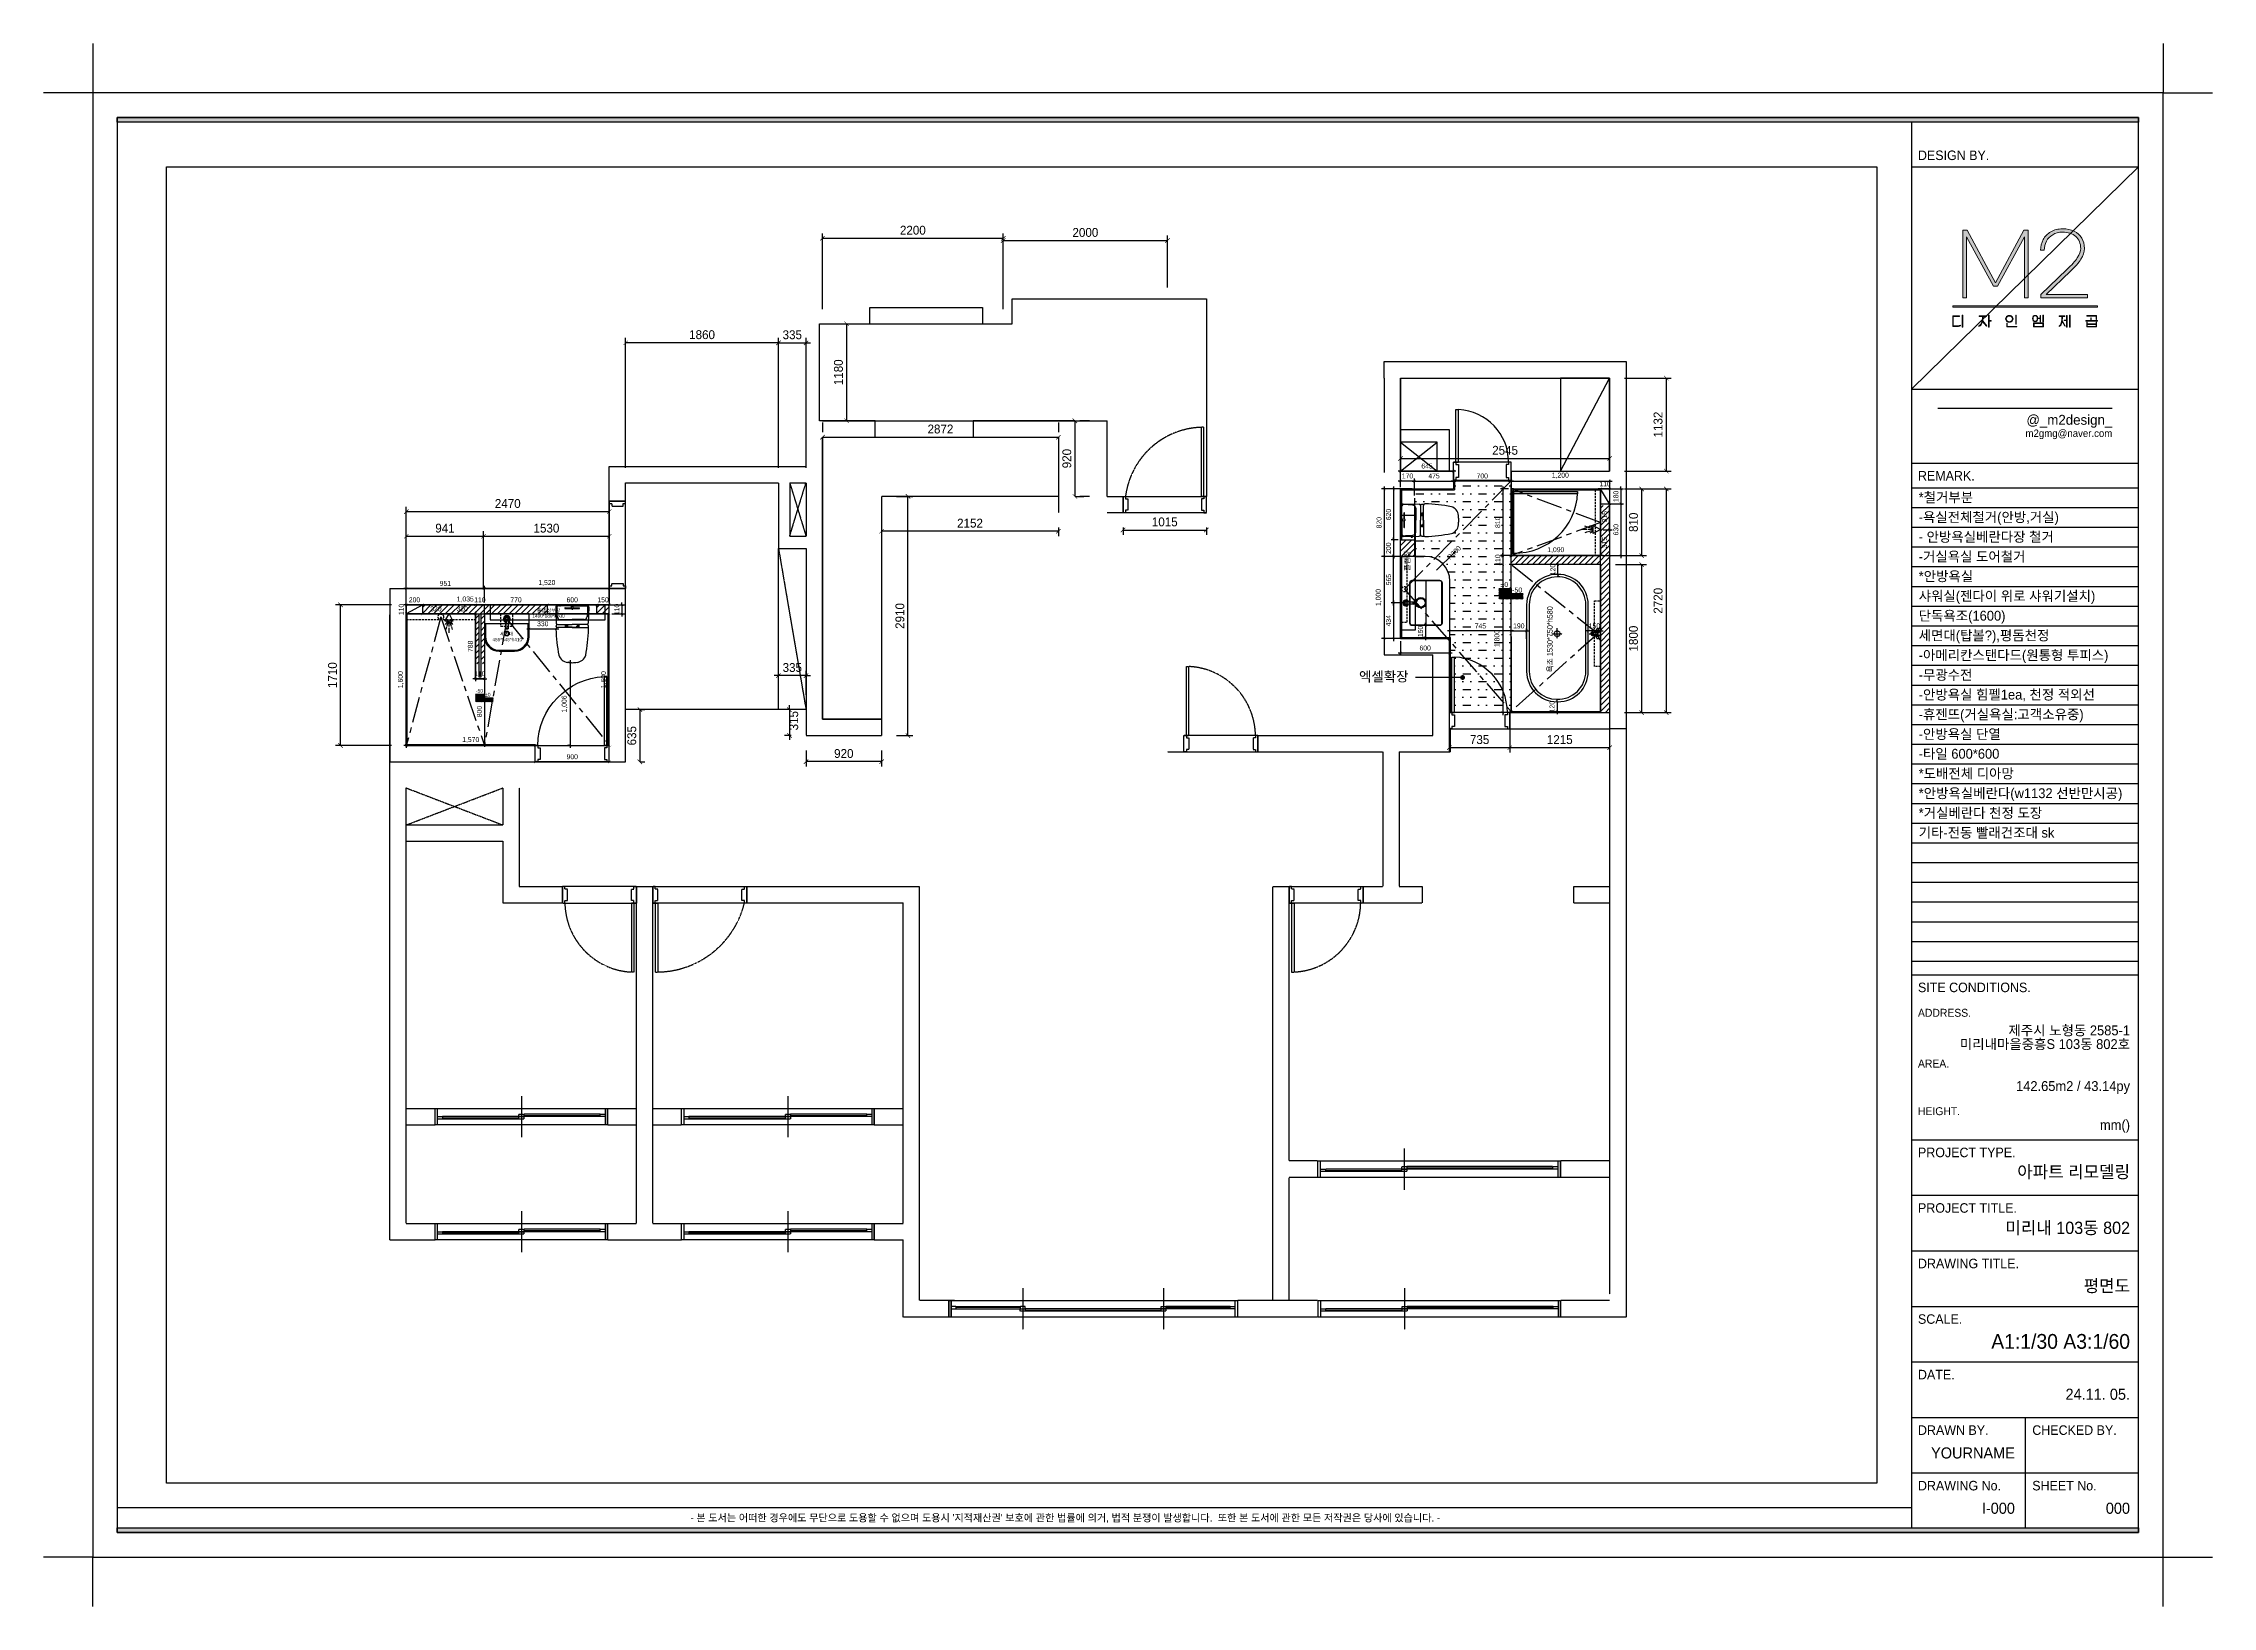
# Model space of a CAD drawing. Header units: millimetres. Extents: x 217202 to 745838, y -6815 to 171372.
# Drawn here: x 369688 to 396088, y -6815 to 12205 of the extents above; entities that cross this region are included whole.
import ezdxf
from ezdxf.enums import TextEntityAlignment as Align

# ---------------------------------------------------------------- set-up
doc = ezdxf.new("R2010")
doc.units = ezdxf.units.MM
doc.header["$PDMODE"] = 3
for name, pattern in [('CENTER', [50.8, 31.75, -6.35, 6.35, -6.35]), ('DASHED', [0.75, 0.5, -0.25]), ('HIDDEN', [0.375, 0.25, -0.125])]:
    doc.linetypes.add(name, pattern=pattern)
doc.layers.get('DEFPOINTS').update_dxf_attribs({"color": 248})
for name, color, linetype in [('0-ELC TEXT', 7, 'Continuous'), ('03-WAL NEW', 3, 'Continuous'), ('06-FUR', 6, 'Continuous'), ('06-LIGHT', 4, 'Continuous'), ('07-DIM', 5, 'Continuous'), ('_U+B808_U+C774_U+C5B4 2', 7, 'Continuous'), ('BATH', 4, 'Continuous'), ('C-WALL1', 2, 'Continuous'), ('CO-BATH', 6, 'Continuous'), ('FIN', 2, 'Continuous'), ('FORM(YOURNAME)-1', 1, 'Continuous'), ('FORM(YOURNAME)-11', 1, 'Continuous'), ('FUR', 8, 'DASHED'), ('HAT', 5, 'Continuous'), ('HL', 6, 'HIDDEN'), ('TOILET-1', 6, 'Continuous'), ('도면층4', 4, 'Continuous'), ('도면층5', 5, 'Continuous')]:
    doc.layers.add(name, color=color, linetype=linetype)
doc.styles.add('HY 울릉도 L', font='')
doc.styles.add('YOURNAME', font='HY울릉도M.TTF')
doc.styles.add('코레일둥고', font='Korail_Round_Gothic_Medium.ttf')
doc.styles.get('HY 울릉도 L').set_extended_font_data('HY울릉도L')
doc.dimstyles.new('30', dxfattribs={"dimscale": 30, "dimtxt": 2, "dimasz": 1, "dimexe": 1, "dimexo": 1, "dimgap": 1, "dimtad": 1, "dimdec": 0, "dimrnd": 0.05, "dimdsep": 46, "dimlunit": 6, "dimtxsty": 'HY 울릉도 L', "dimblk": 'ARCHTICK', "dimcen": 2.5, "dimdle": 1, "dimclrd": 133, "dimclre": 133, "dimclrt": 30, "dimadec": 0, "dimazin": 0, "dimtfac": 1, "dimtdec": 0, "dimtix": 1, "dimtmove": 2, "dimatfit": 3, "dimldrblk": 'ARCHTICK', "dimfxl": 1, "dimlwd": -1, "dimlwe": -1, "dimarcsym": 0})
doc.dimstyles.new('YOURNAME-60', dxfattribs={"dimscale": 60, "dimtxt": 1.8, "dimasz": 0.9, "dimexe": 1, "dimexo": 3, "dimgap": 0.7, "dimtad": 1, "dimdec": 0, "dimzin": 0, "dimdsep": 46, "dimtxsty": 'YOURNAME', "dimblk": 'ARCHTICK', "dimcen": 0, "dimclrd": 1, "dimclre": 1, "dimclrt": 7, "dimadec": 0, "dimazin": 0, "dimtfac": 1, "dimtdec": 0, "dimtix": 1, "dimtmove": 2, "dimatfit": 3, "dimldrblk": 'ARCHTICK', "dimfxl": 1, "dimtolj": 1, "dimtzin": 0, "dimarcsym": 0})
pattern_1 = [(45, (80454.817, -64045.294), (-35.355339, 35.355339), [])]

msp = doc.modelspace()

# ---------------------------------------------------------------- texts
at = {"layer": '0-ELC TEXT', "style": '코레일둥고'}
for s, p in [('*철거부분', (392510.2, 6621.2)), ('-욕실전체철거(안방,거실)', (392510.2, 6381.2)), ('- 안방욕실베란다장 철거', (392510.2, 6141.2)), ('-거실욕실 도어철거', (392510.2, 5901.2)), ('*안방욕실', (392510.2, 5661.2)), ('샤워실(젠다이 위로 샤워기설치)', (392510.2, 5421.2)), ('단독욕조(1600)', (392510.2, 5181.2)), ('세면대(탑볼?),평돔천정', (392510.2, 4941.2)), ('-아메리칸스탠다드(원통형 투피스)', (392510.2, 4701.2)), ('엑셀확장', (385698.8, 4441.3)), ('-무광수전', (392510.2, 4461.2)), ('-안방욕실 힘펠1ea, 천정 적외선', (392510.2, 4221.2)), ('-휴젠뜨(거실욕실:고객소유중)', (392510.2, 3981.2)), ('-안방욕실 단열', (392510.2, 3741.2)), ('-타일 600*600', (392510.2, 3501.2)), ('*도배전체 디아망', (392510.2, 3261.2)), ('*안방욕실베란다(w1132 선반만시공)', (392510.2, 3021.2)), ('*거실베란다 천정 도장', (392510.2, 2781.2)), ('기타-전동 빨래건조대 sk', (392510.2, 2541.2))]:
    msp.add_text(s, height=120, dxfattribs=at).set_placement(p)
at = {"layer": '0-ELC TEXT', "attachment_point": 1, "rotation": 90, "style": '코레일둥고'}
for s, width, gutter_width, insert, char_height in [('\\pxt5;{\\fGulim|b0|i0|c129|p50;플랩장}', 274.969, 3599.4, (386254.6, 5783.9), 64.687), ('{\\fGulim|b0|i0|c129|p50;욕조 1530*750*h580}', 908.772, 3748.8, (387988.4, 4551.2), 67.372)]:
    msp.add_mtext_dynamic_manual_height_columns(s, width=width, gutter_width=gutter_width, heights=[0], dxfattribs=dict(at, insert=insert, char_height=char_height))
at = {"layer": '0-ELC TEXT', "char_height": 41.241, "attachment_point": 1, "style": '코레일둥고'}
for s, insert in [('\\pxqc;{\\fGulim|b0|i0|c129|p50;플랩 상부장\\P1400*180*h500}', (375543.8, 5327.6)), ('\\pxqc;{\\fGulim|b0|i0|c129|p50;세면대\\P 455*545*h410}', (375033.9, 5040.6))]:
    msp.add_mtext_dynamic_manual_height_columns(s, width=583.253, gutter_width=2294.7, heights=[0], dxfattribs=dict(at, insert=insert))
at = {"layer": '도면층4', "style": '코레일둥고'}
for s, height, p in [('%%P0', 60.98, (387421.2, 5591.5)), ('-50', 60.98, (387562.9, 5522.9)), ('-50', 45, (374950.3, 4304.6)), ('%%P0', 45, (375060.8, 4258.1))]:
    msp.add_text(s, height=height, dxfattribs=at).set_placement(p)

# ---------------------------------------------------------------- blocks, each defined once
blk = doc.blocks.new('door')
at = {"layer": '도면층4'}
for p, q in [((30, 1040), (60, 1040)), ((30, 200), (30, 1040)), ((60, 200), (60, 1040)), ((900, 200), (0, 200)), ((0, 0), (900, 0)), ((30, 200), (60, 200))]:
    blk.add_line(p, q, dxfattribs=at)
for points in [[(0, 200), (30, 200), (30, 170), (60, 170), (60, 30), (30, 30), (30, 0), (0, 0), (0, 200)], [(900, 200), (870, 200), (870, 170), (840, 170), (840, 30), (870, 30), (870, 0), (900, 0), (900, 200)]]:
    blk.add_lwpolyline(points, dxfattribs=at)
at = {"layer": '도면층5'}
blk.add_arc((18, 188), 852, 0.804, 86.9832, dxfattribs=at)
blk = doc.blocks.new('A$C4B2D31F0')
at = {"layer": 'FIN', "color": 4}
for p, q in [((185, 691), (20, 691)), ((37, 692), (25, 692)), ((37, 692), (50, 692)), ((201, 691), (366, 691)), ((13, 466), (193, 466)), ((193, 427), (14, 427)), ((48, 524), (193, 524)), ((338, 524), (193, 524)), ((373, 466), (193, 466)), ((193, 427), (372, 427))]:
    blk.add_line(p, q, dxfattribs=at)
for points in [[(20, 691), (8, 691, 0.421209), (-7, 676), (-2, 481, 0.001659)], [(366, 691), (378, 691, -0.421209), (393, 676), (388, 481, -0.001659)], [(13, 466, 0.371724), (-2, 451, 0.003515), (-1, 420, 0.320541)], [(373, 466, -0.371724), (388, 451, -0.003515), (387, 420, -0.320541)]]:
    blk.add_lwpolyline(points, format="xyb", dxfattribs=at)
for centre, radius, start, end in [((20, 675), 16, 90, 179.3116), ((1004, 663), 1000, 179.3116, 185.9437), ((25, 707), 15, 180, 270), ((49, 564), 40, 185.9437, 267.5129), ((50, 707), 15, 270, 0), ((336, 564), 40, 272.4871, 354.0563), ((366, 675), 16, 0.6884, 90), ((-618, 663), 1000, 354.0563, 0.6884), ((14, 407), 20, 90, 182.3333), ((2198, 496), 2206, 182.3333, 190.6081), ((13, 481), 15, 181.3651, 270), ((-1812, 496), 2206, 349.3919, 357.6667), ((372, 407), 20, 357.6667, 90), ((373, 481), 15, 270, 358.6349), ((149, 129), 126, 198.2964, 263.4241), ((193, 406), 406, 261.6993, 270), ((193, 406), 406, 270, 278.3007), ((237, 129), 126, 276.5759, 341.7036)]:
    blk.add_arc(centre, radius, start, end, dxfattribs=at)
at = {"layer": 'HL', "linetype": 'Continuous'}
for p, q in [((-16, 577), (-16, 565)), ((-12, 581), (-5, 581)), ((-12, 561), (-4, 561)), ((106, 666), (184, 666)), ((106, 659), (185, 659)), ((169, 697), (169, 707)), ((169, 697), (217, 697)), ((186, 693), (181, 697)), ((182, 686), (186, 693)), ((187, 651), (182, 686)), ((182, 686), (204, 686)), ((186, 693), (200, 693)), ((187, 651), (199, 651)), ((199, 651), (204, 686)), ((200, 693), (205, 697)), ((204, 686), (200, 693)), ((200, 659), (279, 659)), ((201, 666), (279, 666)), ((217, 697), (217, 707)), ((193, 434), (147, 434)), ((193, 434), (239, 434))]:
    blk.add_line(p, q, dxfattribs=at)
for points in [[(110, 427), (110, 451, -0.414214), (114, 455), (131, 455, -0.414214), (135, 451), (135, 435), (135, 427)], [(135, 435), (145, 435, -0.414214), (147, 433), (147, 427)], [(251, 435), (241, 435, 0.414214), (239, 433), (239, 427)], [(276, 427), (276, 451, 0.414214), (272, 455), (255, 455, 0.414214), (251, 451), (251, 435), (251, 427)]]:
    blk.add_lwpolyline(points, format="xyb", dxfattribs=at)
for centre in [(123, 441), (263, 441)]:
    blk.add_circle(centre, 8, dxfattribs=at)
for centre, radius, start, end in [((-12, 577), 4, 90, 180), ((-12, 565), 4, 180, 270), ((106, 663), 3.5, 90, 270), ((279, 663), 3.5, 270, 90)]:
    blk.add_arc(centre, radius, start, end, dxfattribs=at)
blk = doc.blocks.new('block 34')
at = {"layer": '_U+B808_U+C774_U+C5B4 2'}
h = blk.add_hatch(color=35, dxfattribs=at)
h.dxf.hatch_style = 2
h.paths.add_polyline_path([(674.6, -105.53), (675.73, -105.53), (683.42, -119.69), (691.1, -105.53), (692.22, -105.53), (692.22, -123.82), (691.22, -123.82), (691.22, -107.31), (683.97, -120.67), (682.84, -120.67), (675.59, -107.31), (675.59, -123.82), (674.6, -123.82)])
h = blk.add_hatch(color=35, dxfattribs=at)
h.dxf.hatch_style = 2
edge = h.paths.add_edge_path()
edge.add_spline(control_points=[(704.68, -105.78), (705.57, -106.21), (706.25, -106.83), (706.73, -107.63), (707.21, -108.43), (707.45, -109.38), (707.45, -110.46), (707.45, -111.43), (707.14, -112.39), (706.53, -113.34), (705.92, -114.29), (704.98, -115.38), (703.7, -116.62), (703.7, -116.62), (697.12, -122.91), (697.12, -122.91), (697.12, -122.91), (708.26, -122.91), (708.26, -122.91), (708.26, -122.91), (708.26, -123.82), (708.26, -123.82), (708.26, -123.82), (695.66, -123.82), (695.66, -123.82), (695.66, -123.82), (695.66, -122.91), (695.66, -122.91), (695.66, -122.91), (702.73, -116.15), (702.73, -116.15), (703.99, -114.93), (704.93, -113.86), (705.54, -112.95), (706.15, -112.03), (706.45, -111.2), (706.45, -110.46), (706.45, -109.07), (706.01, -107.98), (705.12, -107.2), (704.23, -106.42), (703.05, -106.03), (701.57, -106.03), (700.53, -106.03), (699.64, -106.26), (698.89, -106.71), (698.15, -107.15), (697.57, -107.75), (697.18, -108.5), (696.79, -109.25), (696.59, -110.06), (696.59, -110.94), (696.59, -110.94), (695.59, -110.94), (695.59, -110.94), (695.59, -109.89), (695.83, -108.93), (696.3, -108.05), (696.77, -107.17), (697.46, -106.46), (698.36, -105.93), (699.26, -105.4), (700.33, -105.13), (701.57, -105.13), (702.76, -105.13), (703.79, -105.35), (704.68, -105.78)], knot_values=[0, 0, 0, 0, 1, 1, 1, 2, 2, 2, 3, 3, 3, 4, 4, 4, 5, 5, 5, 6, 6, 6, 7, 7, 7, 8, 8, 8, 9, 9, 9, 10, 10, 10, 11, 11, 11, 12, 12, 12, 13, 13, 13, 14, 14, 14, 15, 15, 15, 16, 16, 16, 17, 17, 17, 18, 18, 18, 19, 19, 19, 20, 20, 20, 21, 21, 21, 22, 22, 22, 22], degree=3, periodic=0)
at = {"layer": '_U+B808_U+C774_U+C5B4 2', "lineweight": 0}
blk.add_lwpolyline([(674.6, -105.53), (675.73, -105.53), (683.42, -119.69), (691.1, -105.53), (692.22, -105.53), (692.22, -123.82), (691.22, -123.82), (691.22, -107.31), (683.97, -120.67), (682.84, -120.67), (675.59, -107.31), (675.59, -123.82), (674.6, -123.82), (674.6, -105.53)], dxfattribs=at)
blk.add_open_spline([(704.68, -105.78), (705.57, -106.21), (706.25, -106.83), (706.73, -107.63), (707.21, -108.43), (707.45, -109.38), (707.45, -110.46), (707.45, -111.43), (707.14, -112.39), (706.53, -113.34), (705.92, -114.29), (704.98, -115.38), (703.7, -116.62), (703.7, -116.62), (697.12, -122.91), (697.12, -122.91), (697.12, -122.91), (708.26, -122.91), (708.26, -122.91), (708.26, -122.91), (708.26, -123.82), (708.26, -123.82), (708.26, -123.82), (695.66, -123.82), (695.66, -123.82), (695.66, -123.82), (695.66, -122.91), (695.66, -122.91), (695.66, -122.91), (702.73, -116.15), (702.73, -116.15), (703.99, -114.93), (704.93, -113.86), (705.54, -112.95), (706.15, -112.03), (706.45, -111.2), (706.45, -110.46), (706.45, -109.07), (706.01, -107.98), (705.12, -107.2), (704.23, -106.42), (703.05, -106.03), (701.57, -106.03), (700.53, -106.03), (699.64, -106.26), (698.89, -106.71), (698.15, -107.15), (697.57, -107.75), (697.18, -108.5), (696.79, -109.25), (696.59, -110.06), (696.59, -110.94), (696.59, -110.94), (695.59, -110.94), (695.59, -110.94), (695.59, -109.89), (695.83, -108.93), (696.3, -108.05), (696.77, -107.17), (697.46, -106.46), (698.36, -105.93), (699.26, -105.4), (700.33, -105.13), (701.57, -105.13), (702.76, -105.13), (703.79, -105.35), (704.68, -105.78)], degree=3, knots=[0, 0, 0, 0, 1, 1, 1, 2, 2, 2, 3, 3, 3, 4, 4, 4, 5, 5, 5, 6, 6, 6, 7, 7, 7, 8, 8, 8, 9, 9, 9, 10, 10, 10, 11, 11, 11, 12, 12, 12, 13, 13, 13, 14, 14, 14, 15, 15, 15, 16, 16, 16, 17, 17, 17, 18, 18, 18, 19, 19, 19, 20, 20, 20, 21, 21, 21, 22, 22, 22, 22], dxfattribs=at)
blk = doc.blocks.new('block 35')
at = {"layer": '_U+B808_U+C774_U+C5B4 2'}
h = blk.add_hatch(color=35, dxfattribs=at)
h.dxf.hatch_style = 2
edge = h.paths.add_edge_path()
edge.add_spline(control_points=[(673.72, -128.8), (673.72, -128.8), (672, -128.8), (672, -128.8), (672, -128.8), (672, -131.36), (672, -131.36), (672, -131.36), (673.14, -131.36), (673.14, -131.36), (673.29, -131.36), (673.44, -131.34), (673.6, -131.31), (673.75, -131.28), (673.88, -131.24), (673.98, -131.2), (673.98, -131.2), (673.98, -131.35), (673.98, -131.35), (673.88, -131.4), (673.75, -131.44), (673.6, -131.47), (673.45, -131.49), (673.3, -131.51), (673.14, -131.51), (673.14, -131.51), (671.83, -131.51), (671.83, -131.51), (671.83, -131.51), (671.83, -128.65), (671.83, -128.65), (671.83, -128.65), (673.72, -128.65), (673.72, -128.65), (673.72, -128.65), (673.72, -128.8), (673.72, -128.8)], knot_values=[0, 0, 0, 0, 1, 1, 1, 2, 2, 2, 3, 3, 3, 4, 4, 4, 5, 5, 5, 6, 6, 6, 7, 7, 7, 8, 8, 8, 9, 9, 9, 10, 10, 10, 11, 11, 11, 12, 12, 12, 12], degree=3, periodic=0)
h.paths.add_polyline_path([(674.54, -131.73), (674.38, -131.74), (674.38, -128.5), (674.54, -128.5)])
h = blk.add_hatch(color=35, dxfattribs=at)
h.dxf.hatch_style = 2
edge = h.paths.add_edge_path()
edge.add_spline(control_points=[(679.96, -130.01), (679.96, -130.01), (681.09, -131.37), (681.09, -131.37), (681.09, -131.37), (680.96, -131.47), (680.96, -131.47), (680.96, -131.47), (679.92, -130.19), (679.92, -130.19), (679.82, -130.57), (679.69, -130.87), (679.52, -131.09), (679.35, -131.32), (679.14, -131.46), (678.9, -131.51), (678.9, -131.51), (678.9, -131.36), (678.9, -131.36), (679.11, -131.3), (679.3, -131.16), (679.45, -130.93), (679.6, -130.7), (679.71, -130.39), (679.79, -130.03), (679.86, -129.66), (679.91, -129.25), (679.91, -128.8), (679.91, -128.8), (678.97, -128.8), (678.97, -128.8), (678.97, -128.8), (678.97, -128.65), (678.97, -128.65), (678.97, -128.65), (681, -128.65), (681, -128.65), (681, -128.65), (681, -128.8), (681, -128.8), (681, -128.8), (680.07, -128.8), (680.07, -128.8), (680.06, -129.26), (680.03, -129.66), (679.96, -130.01)], knot_values=[0, 0, 0, 0, 1, 1, 1, 2, 2, 2, 3, 3, 3, 4, 4, 4, 5, 5, 5, 6, 6, 6, 7, 7, 7, 8, 8, 8, 9, 9, 9, 10, 10, 10, 11, 11, 11, 12, 12, 12, 13, 13, 13, 14, 14, 14, 15, 15, 15, 15], degree=3, periodic=0)
h.paths.add_polyline_path([(682.21, -130.06), (681.69, -130.06), (681.69, -131.73), (681.54, -131.73), (681.54, -128.5), (681.69, -128.5), (681.69, -129.92), (682.21, -129.92)])
h = blk.add_hatch(color=35, dxfattribs=at)
h.dxf.hatch_style = 2
edge = h.paths.add_edge_path()
edge.add_spline(control_points=[(687.69, -128.68), (687.84, -128.76), (687.95, -128.87), (688.03, -129.01), (688.11, -129.15), (688.15, -129.3), (688.15, -129.47), (688.15, -129.64), (688.11, -129.8), (688.03, -129.94), (687.95, -130.08), (687.84, -130.19), (687.69, -130.27), (687.54, -130.35), (687.36, -130.39), (687.15, -130.39), (686.95, -130.39), (686.77, -130.35), (686.62, -130.27), (686.47, -130.19), (686.36, -130.08), (686.28, -129.94), (686.2, -129.8), (686.16, -129.64), (686.16, -129.47), (686.16, -129.3), (686.2, -129.15), (686.28, -129.01), (686.36, -128.87), (686.47, -128.76), (686.62, -128.68), (686.77, -128.6), (686.95, -128.56), (687.15, -128.56), (687.36, -128.56), (687.54, -128.6), (687.69, -128.68)], knot_values=[0, 0, 0, 0, 1, 1, 1, 2, 2, 2, 3, 3, 3, 4, 4, 4, 5, 5, 5, 6, 6, 6, 7, 7, 7, 8, 8, 8, 9, 9, 9, 10, 10, 10, 11, 11, 11, 12, 12, 12, 12], degree=3, periodic=0)
edge = h.paths.add_edge_path()
edge.add_spline(control_points=[(686.72, -128.79), (686.59, -128.86), (686.49, -128.95), (686.43, -129.07), (686.36, -129.18), (686.32, -129.32), (686.32, -129.47), (686.32, -129.63), (686.36, -129.76), (686.43, -129.88), (686.49, -130), (686.59, -130.09), (686.72, -130.15), (686.84, -130.22), (686.99, -130.25), (687.15, -130.25), (687.32, -130.25), (687.46, -130.22), (687.59, -130.15), (687.72, -130.09), (687.81, -130), (687.88, -129.88), (687.95, -129.76), (687.98, -129.63), (687.98, -129.47), (687.98, -129.32), (687.95, -129.18), (687.88, -129.07), (687.81, -128.95), (687.72, -128.86), (687.59, -128.79), (687.46, -128.73), (687.32, -128.7), (687.15, -128.7), (686.99, -128.7), (686.84, -128.73), (686.72, -128.79)], knot_values=[0, 0, 0, 0, 1, 1, 1, 2, 2, 2, 3, 3, 3, 4, 4, 4, 5, 5, 5, 6, 6, 6, 7, 7, 7, 8, 8, 8, 9, 9, 9, 10, 10, 10, 11, 11, 11, 12, 12, 12, 12], degree=3, periodic=0)
h.paths.add_polyline_path([(686.6, -131.51), (689.15, -131.51), (689.15, -131.66), (686.44, -131.66), (686.44, -130.66), (686.6, -130.66)])
h.paths.add_polyline_path([(689.03, -130.91), (688.87, -130.91), (688.87, -128.5), (689.03, -128.5)])
h = blk.add_hatch(color=35, dxfattribs=at)
h.dxf.hatch_style = 2
edge = h.paths.add_edge_path()
edge.add_spline(control_points=[(694.67, -130), (694.55, -130.16), (694.37, -130.23), (694.14, -130.23), (693.91, -130.23), (693.73, -130.16), (693.61, -130), (693.48, -129.84), (693.42, -129.64), (693.42, -129.39), (693.42, -129.14), (693.48, -128.94), (693.61, -128.78), (693.73, -128.62), (693.91, -128.54), (694.14, -128.54), (694.35, -128.54), (694.51, -128.61), (694.63, -128.74), (694.75, -128.87), (694.83, -129.04), (694.85, -129.25), (694.85, -129.25), (695.45, -129.25), (695.45, -129.25), (695.45, -129.25), (695.45, -128.52), (695.45, -128.52), (695.45, -128.52), (695.61, -128.52), (695.61, -128.52), (695.61, -128.52), (695.61, -130.29), (695.61, -130.29), (695.61, -130.29), (695.45, -130.29), (695.45, -130.29), (695.45, -130.29), (695.45, -129.4), (695.45, -129.4), (695.45, -129.4), (694.86, -129.4), (694.86, -129.4), (694.85, -129.64), (694.79, -129.85), (694.67, -130)], knot_values=[0, 0, 0, 0, 1, 1, 1, 2, 2, 2, 3, 3, 3, 4, 4, 4, 5, 5, 5, 6, 6, 6, 7, 7, 7, 8, 8, 8, 9, 9, 9, 10, 10, 10, 11, 11, 11, 12, 12, 12, 13, 13, 13, 14, 14, 14, 15, 15, 15, 15], degree=3, periodic=0)
edge = h.paths.add_edge_path()
edge.add_spline(control_points=[(693.73, -129.9), (693.83, -130.03), (693.97, -130.09), (694.14, -130.09), (694.31, -130.09), (694.45, -130.03), (694.55, -129.9), (694.65, -129.78), (694.7, -129.61), (694.7, -129.39), (694.7, -129.17), (694.65, -129), (694.55, -128.87), (694.45, -128.75), (694.31, -128.69), (694.14, -128.69), (693.97, -128.69), (693.83, -128.75), (693.73, -128.87), (693.63, -129), (693.58, -129.17), (693.58, -129.39), (693.58, -129.61), (693.63, -129.78), (693.73, -129.9)], knot_values=[0, 0, 0, 0, 1, 1, 1, 2, 2, 2, 3, 3, 3, 4, 4, 4, 5, 5, 5, 6, 6, 6, 7, 7, 7, 8, 8, 8, 8], degree=3, periodic=0)
h.paths.add_polyline_path([(693.69, -130.55), (696.36, -130.55), (696.36, -131.66), (693.69, -131.66)])
h.paths.add_polyline_path([(693.85, -131.51), (696.2, -131.51), (696.2, -130.7), (693.85, -130.7)])
h.paths.add_polyline_path([(696.36, -128.5), (696.36, -130.32), (696.2, -130.32), (696.2, -128.5)])
h = blk.add_hatch(color=35, dxfattribs=at)
h.dxf.hatch_style = 2
edge = h.paths.add_edge_path()
edge.add_spline(control_points=[(701.46, -129.93), (701.46, -129.93), (702.28, -131.39), (702.28, -131.39), (702.28, -131.39), (702.15, -131.47), (702.15, -131.47), (702.15, -131.47), (701.43, -130.17), (701.43, -130.17), (701.3, -130.94), (701.03, -131.39), (700.63, -131.51), (700.63, -131.51), (700.63, -131.35), (700.63, -131.35), (700.88, -131.26), (701.06, -130.99), (701.18, -130.55), (701.3, -130.1), (701.37, -129.52), (701.37, -128.8), (701.37, -128.8), (700.67, -128.8), (700.67, -128.8), (700.67, -128.8), (700.67, -128.65), (700.67, -128.65), (700.67, -128.65), (702.19, -128.65), (702.19, -128.65), (702.19, -128.65), (702.19, -128.8), (702.19, -128.8), (702.19, -128.8), (701.53, -128.8), (701.53, -128.8), (701.52, -129.25), (701.5, -129.63), (701.46, -129.93)], knot_values=[0, 0, 0, 0, 1, 1, 1, 2, 2, 2, 3, 3, 3, 4, 4, 4, 5, 5, 5, 6, 6, 6, 7, 7, 7, 8, 8, 8, 9, 9, 9, 10, 10, 10, 11, 11, 11, 12, 12, 12, 13, 13, 13, 13], degree=3, periodic=0)
h.paths.add_polyline_path([(702.59, -128.52), (702.75, -128.52), (702.75, -131.68), (702.59, -131.68), (702.59, -129.95), (702, -129.95), (702, -129.8), (702.59, -129.8)])
h.paths.add_polyline_path([(703.61, -128.5), (703.61, -131.73), (703.45, -131.73), (703.45, -128.5)])
h = blk.add_hatch(color=35, dxfattribs=at)
h.dxf.hatch_style = 2
h.paths.add_polyline_path([(711.02, -129.93), (711.02, -130.07), (707.82, -130.07), (707.82, -129.93), (709.16, -129.93), (709.16, -129.2), (709.32, -129.2), (709.32, -129.93)])
h.paths.add_polyline_path([(710.61, -128.72), (708.07, -128.72), (708.07, -128.57), (710.77, -128.57), (710.77, -129.64), (710.61, -129.64)])
h.paths.add_polyline_path([(710.61, -130.36), (710.77, -130.36), (710.77, -131.66), (708.08, -131.66), (708.08, -130.36), (708.24, -130.36), (708.24, -130.83), (710.61, -130.83)])
h.paths.add_polyline_path([(710.61, -131.52), (710.61, -130.97), (708.24, -130.97), (708.24, -131.52)])
at = {"layer": '_U+B808_U+C774_U+C5B4 2', "lineweight": 0}
for points in [[(674.54, -131.73), (674.38, -131.74), (674.38, -128.5), (674.54, -128.5), (674.54, -131.73)], [(682.21, -130.06), (681.69, -130.06), (681.69, -131.73), (681.54, -131.73), (681.54, -128.5), (681.69, -128.5), (681.69, -129.92), (682.21, -129.92), (682.21, -130.06)], [(689.03, -130.91), (688.87, -130.91), (688.87, -128.5), (689.03, -128.5), (689.03, -130.91)], [(696.36, -128.5), (696.36, -130.32), (696.2, -130.32), (696.2, -128.5), (696.36, -128.5)], [(702.59, -128.52), (702.75, -128.52), (702.75, -131.68), (702.59, -131.68), (702.59, -129.95), (702, -129.95), (702, -129.8), (702.59, -129.8), (702.59, -128.52)], [(703.61, -128.5), (703.61, -131.73), (703.45, -131.73), (703.45, -128.5), (703.61, -128.5)], [(710.61, -128.72), (708.07, -128.72), (708.07, -128.57), (710.77, -128.57), (710.77, -129.64), (710.61, -129.64), (710.61, -128.72)], [(686.6, -131.51), (689.15, -131.51), (689.15, -131.66), (686.44, -131.66), (686.44, -130.66), (686.6, -130.66), (686.6, -131.51)], [(693.69, -130.55), (696.36, -130.55), (696.36, -131.66), (693.69, -131.66), (693.69, -130.55)], [(693.85, -131.51), (696.2, -131.51), (696.2, -130.7), (693.85, -130.7), (693.85, -131.51)], [(711.02, -129.93), (711.02, -130.07), (707.82, -130.07), (707.82, -129.93), (709.16, -129.93), (709.16, -129.2), (709.32, -129.2), (709.32, -129.93), (711.02, -129.93)], [(710.61, -130.36), (710.77, -130.36), (710.77, -131.66), (708.08, -131.66), (708.08, -130.36), (708.24, -130.36), (708.24, -130.83), (710.61, -130.83), (710.61, -130.36)], [(710.61, -131.52), (710.61, -130.97), (708.24, -130.97), (708.24, -131.52), (710.61, -131.52)]]:
    blk.add_lwpolyline(points, dxfattribs=at)
for points, knots in [([(673.72, -128.8), (673.72, -128.8), (672, -128.8), (672, -128.8), (672, -128.8), (672, -131.36), (672, -131.36), (672, -131.36), (673.14, -131.36), (673.14, -131.36), (673.29, -131.36), (673.44, -131.34), (673.6, -131.31), (673.75, -131.28), (673.88, -131.24), (673.98, -131.2), (673.98, -131.2), (673.98, -131.35), (673.98, -131.35), (673.88, -131.4), (673.75, -131.44), (673.6, -131.47), (673.45, -131.49), (673.3, -131.51), (673.14, -131.51), (673.14, -131.51), (671.83, -131.51), (671.83, -131.51), (671.83, -131.51), (671.83, -128.65), (671.83, -128.65), (671.83, -128.65), (673.72, -128.65), (673.72, -128.65), (673.72, -128.65), (673.72, -128.8), (673.72, -128.8)], [0, 0, 0, 0, 1, 1, 1, 2, 2, 2, 3, 3, 3, 4, 4, 4, 5, 5, 5, 6, 6, 6, 7, 7, 7, 8, 8, 8, 9, 9, 9, 10, 10, 10, 11, 11, 11, 12, 12, 12, 12]), ([(679.96, -130.01), (679.96, -130.01), (681.09, -131.37), (681.09, -131.37), (681.09, -131.37), (680.96, -131.47), (680.96, -131.47), (680.96, -131.47), (679.92, -130.19), (679.92, -130.19), (679.82, -130.57), (679.69, -130.87), (679.52, -131.09), (679.35, -131.32), (679.14, -131.46), (678.9, -131.51), (678.9, -131.51), (678.9, -131.36), (678.9, -131.36), (679.11, -131.3), (679.3, -131.16), (679.45, -130.93), (679.6, -130.7), (679.71, -130.39), (679.79, -130.03), (679.86, -129.66), (679.91, -129.25), (679.91, -128.8), (679.91, -128.8), (678.97, -128.8), (678.97, -128.8), (678.97, -128.8), (678.97, -128.65), (678.97, -128.65), (678.97, -128.65), (681, -128.65), (681, -128.65), (681, -128.65), (681, -128.8), (681, -128.8), (681, -128.8), (680.07, -128.8), (680.07, -128.8), (680.06, -129.26), (680.03, -129.66), (679.96, -130.01)], [0, 0, 0, 0, 1, 1, 1, 2, 2, 2, 3, 3, 3, 4, 4, 4, 5, 5, 5, 6, 6, 6, 7, 7, 7, 8, 8, 8, 9, 9, 9, 10, 10, 10, 11, 11, 11, 12, 12, 12, 13, 13, 13, 14, 14, 14, 15, 15, 15, 15]), ([(687.69, -128.68), (687.84, -128.76), (687.95, -128.87), (688.03, -129.01), (688.11, -129.15), (688.15, -129.3), (688.15, -129.47), (688.15, -129.64), (688.11, -129.8), (688.03, -129.94), (687.95, -130.08), (687.84, -130.19), (687.69, -130.27), (687.54, -130.35), (687.36, -130.39), (687.15, -130.39), (686.95, -130.39), (686.77, -130.35), (686.62, -130.27), (686.47, -130.19), (686.36, -130.08), (686.28, -129.94), (686.2, -129.8), (686.16, -129.64), (686.16, -129.47), (686.16, -129.3), (686.2, -129.15), (686.28, -129.01), (686.36, -128.87), (686.47, -128.76), (686.62, -128.68), (686.77, -128.6), (686.95, -128.56), (687.15, -128.56), (687.36, -128.56), (687.54, -128.6), (687.69, -128.68)], [0, 0, 0, 0, 1, 1, 1, 2, 2, 2, 3, 3, 3, 4, 4, 4, 5, 5, 5, 6, 6, 6, 7, 7, 7, 8, 8, 8, 9, 9, 9, 10, 10, 10, 11, 11, 11, 12, 12, 12, 12]), ([(686.72, -128.79), (686.59, -128.86), (686.49, -128.95), (686.43, -129.07), (686.36, -129.18), (686.32, -129.32), (686.32, -129.47), (686.32, -129.63), (686.36, -129.76), (686.43, -129.88), (686.49, -130), (686.59, -130.09), (686.72, -130.15), (686.84, -130.22), (686.99, -130.25), (687.15, -130.25), (687.32, -130.25), (687.46, -130.22), (687.59, -130.15), (687.72, -130.09), (687.81, -130), (687.88, -129.88), (687.95, -129.76), (687.98, -129.63), (687.98, -129.47), (687.98, -129.32), (687.95, -129.18), (687.88, -129.07), (687.81, -128.95), (687.72, -128.86), (687.59, -128.79), (687.46, -128.73), (687.32, -128.7), (687.15, -128.7), (686.99, -128.7), (686.84, -128.73), (686.72, -128.79)], [0, 0, 0, 0, 1, 1, 1, 2, 2, 2, 3, 3, 3, 4, 4, 4, 5, 5, 5, 6, 6, 6, 7, 7, 7, 8, 8, 8, 9, 9, 9, 10, 10, 10, 11, 11, 11, 12, 12, 12, 12]), ([(694.67, -130), (694.55, -130.16), (694.37, -130.23), (694.14, -130.23), (693.91, -130.23), (693.73, -130.16), (693.61, -130), (693.48, -129.84), (693.42, -129.64), (693.42, -129.39), (693.42, -129.14), (693.48, -128.94), (693.61, -128.78), (693.73, -128.62), (693.91, -128.54), (694.14, -128.54), (694.35, -128.54), (694.51, -128.61), (694.63, -128.74), (694.75, -128.87), (694.83, -129.04), (694.85, -129.25), (694.85, -129.25), (695.45, -129.25), (695.45, -129.25), (695.45, -129.25), (695.45, -128.52), (695.45, -128.52), (695.45, -128.52), (695.61, -128.52), (695.61, -128.52), (695.61, -128.52), (695.61, -130.29), (695.61, -130.29), (695.61, -130.29), (695.45, -130.29), (695.45, -130.29), (695.45, -130.29), (695.45, -129.4), (695.45, -129.4), (695.45, -129.4), (694.86, -129.4), (694.86, -129.4), (694.85, -129.64), (694.79, -129.85), (694.67, -130)], [0, 0, 0, 0, 1, 1, 1, 2, 2, 2, 3, 3, 3, 4, 4, 4, 5, 5, 5, 6, 6, 6, 7, 7, 7, 8, 8, 8, 9, 9, 9, 10, 10, 10, 11, 11, 11, 12, 12, 12, 13, 13, 13, 14, 14, 14, 15, 15, 15, 15]), ([(693.73, -129.9), (693.83, -130.03), (693.97, -130.09), (694.14, -130.09), (694.31, -130.09), (694.45, -130.03), (694.55, -129.9), (694.65, -129.78), (694.7, -129.61), (694.7, -129.39), (694.7, -129.17), (694.65, -129), (694.55, -128.87), (694.45, -128.75), (694.31, -128.69), (694.14, -128.69), (693.97, -128.69), (693.83, -128.75), (693.73, -128.87), (693.63, -129), (693.58, -129.17), (693.58, -129.39), (693.58, -129.61), (693.63, -129.78), (693.73, -129.9)], [0, 0, 0, 0, 1, 1, 1, 2, 2, 2, 3, 3, 3, 4, 4, 4, 5, 5, 5, 6, 6, 6, 7, 7, 7, 8, 8, 8, 8]), ([(701.46, -129.93), (701.46, -129.93), (702.28, -131.39), (702.28, -131.39), (702.28, -131.39), (702.15, -131.47), (702.15, -131.47), (702.15, -131.47), (701.43, -130.17), (701.43, -130.17), (701.3, -130.94), (701.03, -131.39), (700.63, -131.51), (700.63, -131.51), (700.63, -131.35), (700.63, -131.35), (700.88, -131.26), (701.06, -130.99), (701.18, -130.55), (701.3, -130.1), (701.37, -129.52), (701.37, -128.8), (701.37, -128.8), (700.67, -128.8), (700.67, -128.8), (700.67, -128.8), (700.67, -128.65), (700.67, -128.65), (700.67, -128.65), (702.19, -128.65), (702.19, -128.65), (702.19, -128.65), (702.19, -128.8), (702.19, -128.8), (702.19, -128.8), (701.53, -128.8), (701.53, -128.8), (701.52, -129.25), (701.5, -129.63), (701.46, -129.93)], [0, 0, 0, 0, 1, 1, 1, 2, 2, 2, 3, 3, 3, 4, 4, 4, 5, 5, 5, 6, 6, 6, 7, 7, 7, 8, 8, 8, 9, 9, 9, 10, 10, 10, 11, 11, 11, 12, 12, 12, 13, 13, 13, 13])]:
    blk.add_open_spline(points, degree=3, knots=knots, dxfattribs=at)
blk = doc.blocks.new('block 33')
at = {"layer": '_U+B808_U+C774_U+C5B4 2'}
for name in ['block 34', 'block 35']:
    blk.add_blockref(name, (0, 0), dxfattribs=at)
blk = doc.blocks.new('block 32')
at = {"layer": '_U+B808_U+C774_U+C5B4 2'}
h = blk.add_hatch(color=35, dxfattribs=at)
h.dxf.hatch_style = 2
h.paths.add_polyline_path([(711.02, -126.32), (671.83, -126.32), (671.83, -125.91), (711.02, -125.91)])
at = {"layer": '_U+B808_U+C774_U+C5B4 2', "lineweight": 0}
blk.add_lwpolyline([(711.02, -126.32), (671.83, -126.32), (671.83, -125.91), (711.02, -125.91), (711.02, -126.32)], dxfattribs=at)
at = {"layer": '_U+B808_U+C774_U+C5B4 2'}
blk.add_blockref('block 33', (0, 0), dxfattribs=at)
blk = doc.blocks.new('FORM-ELEVATION')
at = {"layer": 'FORM(YOURNAME)-11'}
h = blk.add_hatch(color=256, dxfattribs=at)
h.dxf.hatch_style = 1
h.paths.add_polyline_path([(-10309, 35708), (71691, 35708), (71691, 35508), (-10309, 35508)])
h.paths.add_polyline_path([(-10309, -21492), (71691, -21492), (71691, -21692), (-10309, -21692)])
at = {"layer": 'DEFPOINTS', "color": 158}
for p, q in [((62481, 35508), (62481, -21492)), ((62481, 33708), (71691, 33708)), ((62481, 24686), (71691, 33708)), ((62481, 24686), (71691, 24686)), ((62481, 20686), (71691, 20686)), ((62481, 19886), (71691, 19886)), ((62481, 19086), (71691, 19086)), ((62481, 18286), (71691, 18286)), ((62481, 17486), (71691, 17486)), ((62481, 16686), (71691, 16686)), ((62481, 15886), (71691, 15886)), ((62481, 15086), (71691, 15086)), ((62481, 14286), (71691, 14286)), ((62481, 13486), (71691, 13486)), ((62481, 12686), (71691, 12686)), ((62481, 11886), (71691, 11886)), ((62481, 11086), (71691, 11086)), ((62481, 10286), (71691, 10286)), ((62481, 9486), (71691, 9486)), ((62481, 8686), (71691, 8686)), ((62481, 7886), (71691, 7886)), ((62481, 7086), (71691, 7086)), ((62481, 6286), (71691, 6286)), ((62481, 5486), (71691, 5486)), ((62481, 4686), (71691, 4686)), ((62481, 3886), (71691, 3886)), ((62481, 3086), (71691, 3086)), ((62481, 2286), (71691, 2286)), ((62481, 1486), (71691, 1486)), ((62481, -20692), (-10309, -20692))]:
    blk.add_line(p, q, dxfattribs=at)
at = {"layer": 'DEFPOINTS', "color": 1}
for points in [[(-11309, 38708), (-11309, 36708), (-13309, 36708)], [(72691, 38708), (72691, 36708), (74691, 36708)], [(-11309, -24692), (-11309, -22692), (-13309, -22692)], [(72691, -24692), (72691, -22692), (74691, -22692)]]:
    blk.add_lwpolyline(points, dxfattribs=at)
at = {"layer": 'DEFPOINTS', "color": 158}
for points in [[(-10309, -21692), (71691, -21692), (71691, 35708), (-10309, 35708)], [(-8309, 33708), (61071, 33708), (61071, -19692), (-8309, -19692)]]:
    blk.add_lwpolyline(points, close=True, dxfattribs=at)
at = {"layer": 'FORM(YOURNAME)-11', "color": 251}
blk.add_line((63550, 23916), (70622, 23916), dxfattribs=at)
at = {"layer": 'FORM(YOURNAME)-11', "color": 14}
for p, q in [((62481, 21686), (71691, 21686)), ((62481, 937), (71691, 937)), ((62481, -5756), (71691, -5756)), ((62481, -8009), (71691, -8009)), ((62481, -10261), (71691, -10261)), ((62481, -12514), (71691, -12514)), ((62481, -14766), (71691, -14766)), ((62481, -17019), (71691, -17019)), ((67086, -17019), (67086, -21492)), ((62481, -19271), (71691, -19271))]:
    blk.add_line(p, q, dxfattribs=at)
at = {"layer": 'FORM(YOURNAME)-11', "color": 250}
blk.add_lwpolyline([(-11309, -22692), (72691, -22692), (72691, 36708), (-11309, 36708)], close=True, dxfattribs=at)
at = {"layer": 'FORM(YOURNAME)-11'}
for points in [[(-10309, 35708), (71691, 35708), (71691, 35508), (-10309, 35508)], [(-10309, -21492), (71691, -21492), (71691, -21692), (-10309, -21692)]]:
    blk.add_lwpolyline(points, close=True, dxfattribs=at)
at = {"layer": '_U+B808_U+C774_U+C5B4 2', "xscale": 150, "yscale": 150, "zscale": 150}
blk.add_blockref('block 32', (-36628, 46957), dxfattribs=at)
at = {"layer": 'FORM(YOURNAME)-11', "color": 14, "style": 'YOURNAME'}
for s, height, p in [('DESIGN BY.', 386.1, (62739, 34170)), ('REMARK.', 386.1, (62739, 21172)), ('SITE CONDITIONS.', 386.14, (62739, 422)), ('PROJECT TYPE.', 386.14, (62739, -6271)), ('PROJECT TITLE.', 386.14, (62739, -8524)), ('DRAWING TITLE.', 386.14, (62739, -10776)), ('SCALE.', 386.1, (62739, -13029)), ('DATE.', 386.1, (62739, -15281)), ('DRAWN BY.', 386.1, (62739, -17534)), ('CHECKED BY.', 386.14, (67376, -17534)), ('DRAWING No.', 386.14, (62739, -19786)), ('SHEET No.', 386.1, (67376, -19786))]:
    blk.add_text(s, height=height, dxfattribs=at).set_placement(p, align=Align.MIDDLE_LEFT)
for s, height, width, p in [('m2gmg@naver.com', 300, 0.995, (70622, 22747)), ('@_m2design_', 400, 1.03, (70622, 23242))]:
    blk.add_text(s, height=height, dxfattribs=dict(at, width=width)).set_placement(p, align=Align.RIGHT)
at = {"layer": 'FORM(YOURNAME)-11', "color": 251, "style": 'YOURNAME'}
for s, p in [('ADDRESS.', (62739, -608)), ('AREA.', (62739, -2667)), ('HEIGHT.', (62739, -4598))]:
    blk.add_text(s, height=321.8, dxfattribs=at).set_placement(p, align=Align.MIDDLE_LEFT)
at = {"layer": 'FORM(YOURNAME)-11', "color": 1, "style": 'YOURNAME'}
blk.add_text("- 본 도서는 어떠한 경우에도 무단으로 도용할 수 없으며 도용시 '지적재산권' 보호에 관한 법률에 의거, 법적 분쟁이 발생합니다.  또한 본 도서에 관한 모든 저작권은 당사에 있습니다. -", height=300, dxfattribs=at).set_placement((28146, -21092), align=Align.MIDDLE_CENTER)
at = {"layer": 'FORM(YOURNAME)-11', "color": 3, "style": 'YOURNAME'}
for tag, height, p in [('2', 450, (71041, -1863)), ('1', 450, (71041, -1219)), ('3', 450, (71041, -3150)), ('4', 450, (71041, -5081)), ('5', 515, (71041, -7398)), ('6', 515, (71041, -9650)), ('7', 515, (71041, -11903)), ('8', 515, (71041, -14155)), ('9', 515, (71041, -16408)), ('10', 515, (66791, -18596)), ('11', 515, (71041, -18660)), ('12', 515, (66791, -20848)), ('13', 515, (71041, -20848))]:
    blk.add_attdef(tag, text='', height=height, dxfattribs=at).set_placement(p, align=Align.MIDDLE_RIGHT)
blk = doc.blocks.new('_ArchTick')
at = {"color": 0, "linetype": 'ByBlock', "const_width": 0.15}
blk.add_lwpolyline([(-0.5, -0.5), (0.5, 0.5)], dxfattribs=at)
blk = doc.blocks.new('*D811')
at = {"layer": 'DEFPOINTS', "color": 0, "transparency": 16777216}
for p in [(373304, 5373), (373904, 5373), (373904, 3663)]:
    blk.add_point(p, dxfattribs=at)
at = {"layer": 'HAT', "color": 1, "lineweight": -2, "transparency": 16777216}
for p, q in [((373724, 5373), (373244, 5373)), ((373304, 3663), (373304, 5373)), ((373724, 3663), (373244, 3663))]:
    blk.add_line(p, q, dxfattribs=at)
at = {"layer": 'HAT', "color": 1, "lineweight": -2, "transparency": 16777216, "xscale": 54, "yscale": 54, "zscale": 54}
for p, rotation in [((373304, 5373), 90), ((373304, 3663), 270)]:
    blk.add_blockref('_ArchTick', p, dxfattribs=dict(at, rotation=rotation))
at = {"layer": 'HAT', "color": 7, "transparency": 16777216, "insert": (373206, 4518), "char_height": 108, "attachment_point": 5, "rotation": 90, "style": 'YOURNAME'}
blk.add_mtext('\\A1;1710', dxfattribs=at)
blk = doc.blocks.new('*D812')
at = {"layer": 'DEFPOINTS', "color": 0, "transparency": 16777216}
for p in [(376574, 6508), (374104, 5380), (376574, 5380)]:
    blk.add_point(p, dxfattribs=at)
at = {"layer": 'FUR', "color": 1, "lineweight": -2, "transparency": 16777216}
for p, q in [((374104, 5560), (374104, 6568)), ((374104, 6508), (376574, 6508)), ((376574, 5560), (376574, 6568))]:
    blk.add_line(p, q, dxfattribs=at)
at = {"layer": 'FUR', "color": 1, "lineweight": -2, "transparency": 16777216, "xscale": 54, "yscale": 54, "zscale": 54, "rotation": 180}
blk.add_blockref('_ArchTick', (374104, 6508), dxfattribs=at)
at = {"layer": 'FUR', "color": 1, "lineweight": -2, "transparency": 16777216, "xscale": 54, "yscale": 54, "zscale": 54}
blk.add_blockref('_ArchTick', (376574, 6508), dxfattribs=at)
at = {"layer": 'FUR', "color": 7, "transparency": 16777216, "insert": (375339, 6606), "char_height": 108, "attachment_point": 5, "style": 'YOURNAME'}
blk.add_mtext('\\A1;2470', dxfattribs=at)
blk = doc.blocks.new('*D813')
at = {"layer": 'DEFPOINTS', "color": 0, "transparency": 16777216}
for p in [(388749, 7155), (386204, 6983), (388749, 7006)]:
    blk.add_point(p, dxfattribs=at)
at = {"layer": 'HAT', "color": 1, "lineweight": -2, "transparency": 16777216}
for p, q in [((386204, 7163), (386204, 7215)), ((386204, 7155), (388749, 7155)), ((388749, 7186), (388749, 7215))]:
    blk.add_line(p, q, dxfattribs=at)
at = {"layer": 'HAT', "color": 1, "lineweight": -2, "transparency": 16777216, "xscale": 54, "yscale": 54, "zscale": 54, "rotation": 180}
blk.add_blockref('_ArchTick', (386204, 7155), dxfattribs=at)
at = {"layer": 'HAT', "color": 1, "lineweight": -2, "transparency": 16777216, "xscale": 54, "yscale": 54, "zscale": 54}
blk.add_blockref('_ArchTick', (388749, 7155), dxfattribs=at)
at = {"layer": 'HAT', "color": 7, "transparency": 16777216, "insert": (387477, 7253), "char_height": 108, "attachment_point": 5, "style": 'YOURNAME'}
blk.add_mtext('\\A1;2545', dxfattribs=at)
blk = doc.blocks.new('*D843')
at = {"layer": 'DEFPOINTS', "color": 0, "transparency": 16777216}
for p in [(387534, 4063), (388749, 4063), (387534, 3635)]:
    blk.add_point(p, dxfattribs=at)
at = {"layer": 'HAT', "color": 1, "lineweight": -2, "transparency": 16777216}
for p, q in [((387534, 3883), (387534, 3575)), ((388749, 3883), (388749, 3575)), ((388749, 3635), (387534, 3635))]:
    blk.add_line(p, q, dxfattribs=at)
at = {"layer": 'HAT', "color": 1, "lineweight": -2, "transparency": 16777216, "xscale": 54, "yscale": 54, "zscale": 54, "rotation": 180}
blk.add_blockref('_ArchTick', (387534, 3635), dxfattribs=at)
at = {"layer": 'HAT', "color": 1, "lineweight": -2, "transparency": 16777216, "xscale": 54, "yscale": 54, "zscale": 54}
blk.add_blockref('_ArchTick', (388749, 3635), dxfattribs=at)
at = {"layer": 'HAT', "color": 7, "transparency": 16777216, "insert": (388142, 3733), "char_height": 108, "attachment_point": 5, "style": 'YOURNAME'}
blk.add_mtext('\\A1;1215', dxfattribs=at)
blk = doc.blocks.new('*D844')
at = {"layer": 'DEFPOINTS', "color": 0, "transparency": 16777216}
for p in [(386799, 4063), (387534, 4063), (386799, 3635)]:
    blk.add_point(p, dxfattribs=at)
at = {"layer": 'HAT', "color": 1, "lineweight": -2, "transparency": 16777216}
for p, q in [((386799, 3883), (386799, 3575)), ((387534, 3883), (387534, 3575)), ((387534, 3635), (386799, 3635))]:
    blk.add_line(p, q, dxfattribs=at)
at = {"layer": 'HAT', "color": 1, "lineweight": -2, "transparency": 16777216, "xscale": 54, "yscale": 54, "zscale": 54, "rotation": 180}
blk.add_blockref('_ArchTick', (386799, 3635), dxfattribs=at)
at = {"layer": 'HAT', "color": 1, "lineweight": -2, "transparency": 16777216, "xscale": 54, "yscale": 54, "zscale": 54}
blk.add_blockref('_ArchTick', (387534, 3635), dxfattribs=at)
at = {"layer": 'HAT', "color": 7, "transparency": 16777216, "insert": (387167, 3733), "char_height": 108, "attachment_point": 5, "style": 'YOURNAME'}
blk.add_mtext('\\A1;735', dxfattribs=at)
blk = doc.blocks.new('*D845')
at = {"layer": '06-FUR', "color": 133, "transparency": 16777216}
for p, q in [((386879, 7001), (386174, 7001)), ((386204, 6806), (386204, 7031)), ((386849, 6922), (386849, 7031))]:
    blk.add_line(p, q, dxfattribs=at)
at = {"layer": 'DEFPOINTS', "color": 0, "transparency": 16777216}
for p in [(386204, 7001), (386849, 6892), (386204, 6776)]:
    blk.add_point(p, dxfattribs=at)
at = {"layer": '06-FUR', "color": 133, "transparency": 16777216, "xscale": 30, "yscale": 30, "zscale": 30, "rotation": 180}
blk.add_blockref('_ArchTick', (386204, 7001), dxfattribs=at)
at = {"layer": '06-FUR', "color": 133, "transparency": 16777216, "xscale": 30, "yscale": 30, "zscale": 30}
blk.add_blockref('_ArchTick', (386849, 7001), dxfattribs=at)
at = {"layer": '06-FUR', "color": 30, "transparency": 16777216, "insert": (386527, 7062), "char_height": 60, "attachment_point": 5, "style": 'HY 울릉도 L'}
blk.add_mtext('645', dxfattribs=at)
blk = doc.blocks.new('*D814')
at = {"layer": '06-FUR', "color": 133, "transparency": 16777216}
for p, q in [((387519, 6880), (388779, 6880)), ((387549, 6893), (387549, 6850)), ((388749, 6893), (388749, 6850))]:
    blk.add_line(p, q, dxfattribs=at)
at = {"layer": 'DEFPOINTS', "color": 0, "transparency": 16777216}
for p in [(387549, 6923), (388749, 6923), (388749, 6880)]:
    blk.add_point(p, dxfattribs=at)
at = {"layer": '06-FUR', "color": 133, "transparency": 16777216, "xscale": 30, "yscale": 30, "zscale": 30, "rotation": 180}
blk.add_blockref('_ArchTick', (387549, 6880), dxfattribs=at)
at = {"layer": '06-FUR', "color": 133, "transparency": 16777216, "xscale": 30, "yscale": 30, "zscale": 30}
blk.add_blockref('_ArchTick', (388749, 6880), dxfattribs=at)
at = {"layer": '06-FUR', "color": 30, "transparency": 16777216, "insert": (388149, 6946), "char_height": 60, "attachment_point": 5, "style": 'HY 울릉도 L'}
blk.add_mtext('1,200', dxfattribs=at)
blk = doc.blocks.new('*D815')
at = {"layer": '06-FUR', "color": 133, "transparency": 16777216}
for p, q in [((387579, 6880), (386819, 6880)), ((386849, 6910), (386849, 6910)), ((387549, 6893), (387549, 6850))]:
    blk.add_line(p, q, dxfattribs=at)
at = {"layer": 'DEFPOINTS', "color": 0, "transparency": 16777216}
for p in [(386849, 6880), (386849, 6880), (387549, 6923)]:
    blk.add_point(p, dxfattribs=at)
at = {"layer": '06-FUR', "color": 133, "transparency": 16777216, "xscale": 30, "yscale": 30, "zscale": 30, "rotation": 180}
blk.add_blockref('_ArchTick', (386849, 6880), dxfattribs=at)
at = {"layer": '06-FUR', "color": 133, "transparency": 16777216, "xscale": 30, "yscale": 30, "zscale": 30}
blk.add_blockref('_ArchTick', (387549, 6880), dxfattribs=at)
at = {"layer": '06-FUR', "color": 30, "transparency": 16777216, "insert": (387199, 6941), "char_height": 60, "attachment_point": 5, "style": 'HY 울릉도 L'}
blk.add_mtext('700', dxfattribs=at)
blk = doc.blocks.new('*D846')
at = {"layer": 'DEFPOINTS', "color": 0, "transparency": 16777216}
for p in [(388749, 8133), (388749, 7001), (389438, 7001)]:
    blk.add_point(p, dxfattribs=at)
at = {"layer": 'HAT', "color": 1, "lineweight": -2, "transparency": 16777216}
for p, q in [((388929, 8133), (389498, 8133)), ((389438, 8133), (389438, 7001)), ((388929, 7001), (389498, 7001))]:
    blk.add_line(p, q, dxfattribs=at)
at = {"layer": 'HAT', "color": 1, "lineweight": -2, "transparency": 16777216, "xscale": 54, "yscale": 54, "zscale": 54}
for p, rotation in [((389438, 8133), 90), ((389438, 7001), 270)]:
    blk.add_blockref('_ArchTick', p, dxfattribs=dict(at, rotation=rotation))
at = {"layer": 'HAT', "color": 7, "transparency": 16777216, "insert": (389339, 7567), "char_height": 108, "attachment_point": 5, "rotation": 90, "style": 'YOURNAME'}
blk.add_mtext('\\A1;1132', dxfattribs=at)
blk = doc.blocks.new('AC-8')
at = {"layer": 'BATH'}
for p, q in [((-51, 54), (0, 143)), ((45, 54), (-51, 54)), ((-25, 47), (-46, 12)), ((-14, 47), (-28, -8)), ((-2, 49), (-2, -11)), ((0, 143), (45, 54)), ((10, 47), (25, -8)), ((22, 47), (43, 12)), ((-31, -16), (-41, -49)), ((-2, -27), (-2, -89)), ((28, -16), (38, -49))]:
    blk.add_line(p, q, dxfattribs=at)
blk = doc.blocks.new('*D830')
at = {"layer": 'DEFPOINTS', "color": 0, "transparency": 16777216}
for p in [(388749, 6783), (388749, 4063), (389438, 4063)]:
    blk.add_point(p, dxfattribs=at)
at = {"layer": 'HAT', "color": 1, "lineweight": -2, "transparency": 16777216}
for p, q in [((388929, 6783), (389498, 6783)), ((389438, 6783), (389438, 4063)), ((388929, 4063), (389498, 4063))]:
    blk.add_line(p, q, dxfattribs=at)
at = {"layer": 'HAT', "color": 1, "lineweight": -2, "transparency": 16777216, "xscale": 54, "yscale": 54, "zscale": 54}
for p, rotation in [((389438, 6783), 90), ((389438, 4063), 270)]:
    blk.add_blockref('_ArchTick', p, dxfattribs=dict(at, rotation=rotation))
at = {"layer": 'HAT', "color": 7, "transparency": 16777216, "insert": (389339, 5423), "char_height": 108, "attachment_point": 5, "rotation": 90, "style": 'YOURNAME'}
blk.add_mtext('\\A1;2720', dxfattribs=at)
blk = doc.blocks.new('*D831')
at = {"layer": 'DEFPOINTS', "color": 0, "transparency": 16777216}
for p in [(388749, 6783), (388475, 5973), (389138, 5973)]:
    blk.add_point(p, dxfattribs=at)
at = {"layer": 'HAT', "color": 1, "lineweight": -2, "transparency": 16777216}
for p, q in [((388929, 6783), (389198, 6783)), ((389138, 6783), (389138, 5973)), ((388655, 5973), (389198, 5973))]:
    blk.add_line(p, q, dxfattribs=at)
at = {"layer": 'HAT', "color": 1, "lineweight": -2, "transparency": 16777216, "xscale": 54, "yscale": 54, "zscale": 54}
for p, rotation in [((389138, 6783), 90), ((389138, 5973), 270)]:
    blk.add_blockref('_ArchTick', p, dxfattribs=dict(at, rotation=rotation))
at = {"layer": 'HAT', "color": 7, "transparency": 16777216, "insert": (389039, 6378), "char_height": 108, "attachment_point": 5, "rotation": 90, "style": 'YOURNAME'}
blk.add_mtext('\\A1;810', dxfattribs=at)
blk = doc.blocks.new('*D832')
at = {"layer": 'DEFPOINTS', "color": 0, "transparency": 16777216}
for p in [(388639, 5863), (388749, 4063), (389138, 4063)]:
    blk.add_point(p, dxfattribs=at)
at = {"layer": 'HAT', "color": 1, "lineweight": -2, "transparency": 16777216}
for p, q in [((388819, 5863), (389198, 5863)), ((389138, 5863), (389138, 4063)), ((388929, 4063), (389198, 4063))]:
    blk.add_line(p, q, dxfattribs=at)
at = {"layer": 'HAT', "color": 1, "lineweight": -2, "transparency": 16777216, "xscale": 54, "yscale": 54, "zscale": 54}
for p, rotation in [((389138, 5863), 90), ((389138, 4063), 270)]:
    blk.add_blockref('_ArchTick', p, dxfattribs=dict(at, rotation=rotation))
at = {"layer": 'HAT', "color": 7, "transparency": 16777216, "insert": (389039, 4963), "char_height": 108, "attachment_point": 5, "rotation": 90, "style": 'YOURNAME'}
blk.add_mtext('\\A1;1800', dxfattribs=at)
blk = doc.blocks.new('*D852')
at = {"layer": '06-FUR', "color": 133, "transparency": 16777216}
for p, q in [((387449, 5893), (387449, 4033)), ((387479, 5863), (387479, 5863)), ((387519, 4063), (387419, 4063))]:
    blk.add_line(p, q, dxfattribs=at)
at = {"layer": 'DEFPOINTS', "color": 0, "transparency": 16777216}
for p in [(387449, 5863), (387449, 4063), (387549, 4063)]:
    blk.add_point(p, dxfattribs=at)
at = {"layer": '06-FUR', "color": 133, "transparency": 16777216, "xscale": 30, "yscale": 30, "zscale": 30}
for p, rotation in [((387449, 5863), 90), ((387449, 4063), 270)]:
    blk.add_blockref('_ArchTick', p, dxfattribs=dict(at, rotation=rotation))
at = {"layer": '06-FUR', "color": 30, "transparency": 16777216, "insert": (387383, 4963), "char_height": 60, "attachment_point": 5, "rotation": 90, "style": 'HY 울릉도 L'}
blk.add_mtext('1,800', dxfattribs=at)
blk = doc.blocks.new('*D853')
at = {"layer": '06-FUR', "color": 133, "transparency": 16777216}
for p, q in [((386834, 4787), (386174, 4787)), ((386204, 4933), (386204, 4757)), ((386804, 4933), (386804, 4757))]:
    blk.add_line(p, q, dxfattribs=at)
at = {"layer": 'DEFPOINTS', "color": 0, "transparency": 16777216}
for p in [(386204, 4963), (386204, 4787), (386804, 4963)]:
    blk.add_point(p, dxfattribs=at)
at = {"layer": '06-FUR', "color": 133, "transparency": 16777216, "xscale": 30, "yscale": 30, "zscale": 30, "rotation": 180}
blk.add_blockref('_ArchTick', (386204, 4787), dxfattribs=at)
at = {"layer": '06-FUR', "color": 133, "transparency": 16777216, "xscale": 30, "yscale": 30, "zscale": 30}
blk.add_blockref('_ArchTick', (386804, 4787), dxfattribs=at)
at = {"layer": '06-FUR', "color": 30, "transparency": 16777216, "insert": (386504, 4848), "char_height": 60, "attachment_point": 5, "style": 'HY 울릉도 L'}
blk.add_mtext('600', dxfattribs=at)
blk = doc.blocks.new('*D816')
at = {"layer": '06-FUR', "color": 133, "transparency": 16777216}
for p, q in [((387519, 6783), (387419, 6783)), ((387449, 6813), (387449, 5943)), ((387519, 5973), (387419, 5973))]:
    blk.add_line(p, q, dxfattribs=at)
at = {"layer": 'DEFPOINTS', "color": 0, "transparency": 16777216}
for p in [(387549, 6783), (387449, 5973), (387549, 5973)]:
    blk.add_point(p, dxfattribs=at)
at = {"layer": '06-FUR', "color": 133, "transparency": 16777216, "xscale": 30, "yscale": 30, "zscale": 30}
for p, rotation in [((387449, 6783), 90), ((387449, 5973), 270)]:
    blk.add_blockref('_ArchTick', p, dxfattribs=dict(at, rotation=rotation))
at = {"layer": '06-FUR', "color": 30, "transparency": 16777216, "insert": (387387, 6378), "char_height": 60, "attachment_point": 5, "rotation": 90, "style": 'HY 울릉도 L'}
blk.add_mtext('810', dxfattribs=at)
blk = doc.blocks.new('*D847')
at = {"layer": '06-FUR', "color": 133, "transparency": 16777216}
for p, q in [((388639, 6783), (388609, 6783)), ((388639, 6783), (388749, 6783)), ((388749, 6783), (388779, 6783))]:
    blk.add_line(p, q, dxfattribs=at)
at = {"layer": 'DEFPOINTS', "color": 0, "transparency": 16777216}
for p in [(388639, 6783), (388749, 6783), (388749, 6783)]:
    blk.add_point(p, dxfattribs=at)
at = {"layer": '06-FUR', "color": 133, "transparency": 16777216, "xscale": 30, "yscale": 30, "zscale": 30}
blk.add_blockref('_ArchTick', (388639, 6783), dxfattribs=at)
at = {"layer": '06-FUR', "color": 133, "transparency": 16777216, "xscale": 30, "yscale": 30, "zscale": 30, "rotation": 180}
blk.add_blockref('_ArchTick', (388749, 6783), dxfattribs=at)
at = {"layer": '06-FUR', "color": 30, "transparency": 16777216, "insert": (388694, 6845), "char_height": 60, "attachment_point": 5, "style": 'HY 울릉도 L'}
blk.add_mtext('110', dxfattribs=at)
blk = doc.blocks.new('*D848')
at = {"layer": '06-FUR', "color": 133, "transparency": 16777216}
for p, q in [((388669, 5973), (387519, 5973)), ((387549, 5893), (387549, 6003)), ((388639, 5893), (388639, 6003))]:
    blk.add_line(p, q, dxfattribs=at)
at = {"layer": 'DEFPOINTS', "color": 0, "transparency": 16777216}
for p in [(387549, 5973), (387549, 5863), (388639, 5863)]:
    blk.add_point(p, dxfattribs=at)
at = {"layer": '06-FUR', "color": 133, "transparency": 16777216, "xscale": 30, "yscale": 30, "zscale": 30, "rotation": 180}
blk.add_blockref('_ArchTick', (387549, 5973), dxfattribs=at)
at = {"layer": '06-FUR', "color": 133, "transparency": 16777216, "xscale": 30, "yscale": 30, "zscale": 30}
blk.add_blockref('_ArchTick', (388639, 5973), dxfattribs=at)
at = {"layer": '06-FUR', "color": 30, "transparency": 16777216, "insert": (388094, 6039), "char_height": 60, "attachment_point": 5, "style": 'HY 울릉도 L'}
blk.add_mtext('1,090', dxfattribs=at)
blk = doc.blocks.new('*D817')
at = {"layer": '06-FUR', "color": 133, "transparency": 16777216}
for p, q in [((387449, 5973), (387449, 6003)), ((387449, 5973), (387449, 5863)), ((387449, 5863), (387449, 5833)), ((387479, 5973), (387479, 5973)), ((387479, 5863), (387479, 5863))]:
    blk.add_line(p, q, dxfattribs=at)
at = {"layer": 'DEFPOINTS', "color": 0, "transparency": 16777216}
for p in [(387449, 5973), (387449, 5863), (387449, 5863)]:
    blk.add_point(p, dxfattribs=at)
at = {"layer": '06-FUR', "color": 133, "transparency": 16777216, "xscale": 30, "yscale": 30, "zscale": 30}
for p, rotation in [((387449, 5973), 270), ((387449, 5863), 90)]:
    blk.add_blockref('_ArchTick', p, dxfattribs=dict(at, rotation=rotation))
at = {"layer": '06-FUR', "color": 30, "transparency": 16777216, "insert": (387388, 5918), "char_height": 60, "attachment_point": 5, "rotation": 90, "style": 'HY 울릉도 L'}
blk.add_mtext('110', dxfattribs=at)
blk = doc.blocks.new('*D818')
at = {"layer": '06-FUR', "color": 133, "transparency": 16777216}
for p, q in [((386204, 6880), (386174, 6880)), ((386204, 6844), (386204, 6910)), ((386374, 6880), (386204, 6880)), ((386374, 6844), (386374, 6910)), ((386374, 6880), (386404, 6880))]:
    blk.add_line(p, q, dxfattribs=at)
at = {"layer": 'DEFPOINTS', "color": 0, "transparency": 16777216}
for p in [(386204, 6880), (386204, 6814), (386374, 6814)]:
    blk.add_point(p, dxfattribs=at)
at = {"layer": '06-FUR', "color": 133, "transparency": 16777216, "xscale": 30, "yscale": 30, "zscale": 30}
blk.add_blockref('_ArchTick', (386204, 6880), dxfattribs=at)
at = {"layer": '06-FUR', "color": 133, "transparency": 16777216, "xscale": 30, "yscale": 30, "zscale": 30, "rotation": 180}
blk.add_blockref('_ArchTick', (386374, 6880), dxfattribs=at)
at = {"layer": '06-FUR', "color": 30, "transparency": 16777216, "insert": (386289, 6941), "char_height": 60, "attachment_point": 5, "style": 'HY 울릉도 L'}
blk.add_mtext('170', dxfattribs=at)
blk = doc.blocks.new('*D819')
at = {"layer": '06-FUR', "color": 133, "transparency": 16777216}
for p, q in [((386344, 6880), (386879, 6880)), ((386374, 6734), (386374, 6910)), ((386849, 6893), (386849, 6850))]:
    blk.add_line(p, q, dxfattribs=at)
at = {"layer": 'DEFPOINTS', "color": 0, "transparency": 16777216}
for p in [(386849, 6923), (386849, 6880), (386374, 6704)]:
    blk.add_point(p, dxfattribs=at)
at = {"layer": '06-FUR', "color": 133, "transparency": 16777216, "xscale": 30, "yscale": 30, "zscale": 30, "rotation": 180}
blk.add_blockref('_ArchTick', (386374, 6880), dxfattribs=at)
at = {"layer": '06-FUR', "color": 133, "transparency": 16777216, "xscale": 30, "yscale": 30, "zscale": 30}
blk.add_blockref('_ArchTick', (386849, 6880), dxfattribs=at)
at = {"layer": '06-FUR', "color": 30, "transparency": 16777216, "insert": (386612, 6941), "char_height": 60, "attachment_point": 5, "style": 'HY 울릉도 L'}
blk.add_mtext('475', dxfattribs=at)
blk = doc.blocks.new('*D820')
at = {"layer": '06-FUR', "color": 133, "transparency": 16777216}
for p, q in [((386344, 6783), (385974, 6783)), ((386004, 6813), (386004, 5933)), ((386344, 5963), (385974, 5963))]:
    blk.add_line(p, q, dxfattribs=at)
at = {"layer": 'DEFPOINTS', "color": 0, "transparency": 16777216}
for p in [(386374, 6783), (386004, 5963), (386374, 5963)]:
    blk.add_point(p, dxfattribs=at)
at = {"layer": '06-FUR', "color": 133, "transparency": 16777216, "xscale": 30, "yscale": 30, "zscale": 30}
for p, rotation in [((386004, 6783), 90), ((386004, 5963), 270)]:
    blk.add_blockref('_ArchTick', p, dxfattribs=dict(at, rotation=rotation))
at = {"layer": '06-FUR', "color": 30, "transparency": 16777216, "insert": (385943, 6373), "char_height": 60, "attachment_point": 5, "rotation": 90, "style": 'HY 울릉도 L'}
blk.add_mtext('820', dxfattribs=at)
blk = doc.blocks.new('*D821')
at = {"layer": '06-FUR', "color": 133, "transparency": 16777216}
for p, q in [((386174, 6163), (386089, 6163)), ((386119, 6163), (386119, 6193)), ((386119, 6163), (386119, 5963)), ((386174, 5963), (386089, 5963)), ((386119, 5963), (386119, 5933))]:
    blk.add_line(p, q, dxfattribs=at)
at = {"layer": 'DEFPOINTS', "color": 0, "transparency": 16777216}
for p in [(386204, 6163), (386119, 5963), (386204, 5963)]:
    blk.add_point(p, dxfattribs=at)
at = {"layer": '06-FUR', "color": 133, "transparency": 16777216, "xscale": 30, "yscale": 30, "zscale": 30}
for p, rotation in [((386119, 6163), 270), ((386119, 5963), 90)]:
    blk.add_blockref('_ArchTick', p, dxfattribs=dict(at, rotation=rotation))
at = {"layer": '06-FUR', "color": 30, "transparency": 16777216, "insert": (386058, 6063), "char_height": 60, "attachment_point": 5, "rotation": 90, "style": 'HY 울릉도 L'}
blk.add_mtext('200', dxfattribs=at)
blk = doc.blocks.new('*D822')
at = {"layer": '06-FUR', "color": 133, "transparency": 16777216}
for p, q in [((386174, 6783), (386089, 6783)), ((386119, 6813), (386119, 6133)), ((386174, 6163), (386089, 6163))]:
    blk.add_line(p, q, dxfattribs=at)
at = {"layer": 'DEFPOINTS', "color": 0, "transparency": 16777216}
for p in [(386204, 6783), (386119, 6163), (386204, 6163)]:
    blk.add_point(p, dxfattribs=at)
at = {"layer": '06-FUR', "color": 133, "transparency": 16777216, "xscale": 30, "yscale": 30, "zscale": 30}
for p, rotation in [((386119, 6783), 90), ((386119, 6163), 270)]:
    blk.add_blockref('_ArchTick', p, dxfattribs=dict(at, rotation=rotation))
at = {"layer": '06-FUR', "color": 30, "transparency": 16777216, "insert": (386058, 6473), "char_height": 60, "attachment_point": 5, "rotation": 90, "style": 'HY 울릉도 L'}
blk.add_mtext('620', dxfattribs=at)
blk = doc.blocks.new('*D849')
at = {"layer": '06-FUR', "color": 133, "transparency": 16777216}
for p, q in [((386174, 5963), (385974, 5963)), ((386004, 5993), (386004, 4933)), ((386174, 4963), (385974, 4963))]:
    blk.add_line(p, q, dxfattribs=at)
at = {"layer": 'DEFPOINTS', "color": 0, "transparency": 16777216}
for p in [(386204, 5963), (386004, 4963), (386204, 4963)]:
    blk.add_point(p, dxfattribs=at)
at = {"layer": '06-FUR', "color": 133, "transparency": 16777216, "xscale": 30, "yscale": 30, "zscale": 30}
for p, rotation in [((386004, 5963), 90), ((386004, 4963), 270)]:
    blk.add_blockref('_ArchTick', p, dxfattribs=dict(at, rotation=rotation))
at = {"layer": '06-FUR', "color": 30, "transparency": 16777216, "insert": (385938, 5463), "char_height": 60, "attachment_point": 5, "rotation": 90, "style": 'HY 울릉도 L'}
blk.add_mtext('1,000', dxfattribs=at)
blk = doc.blocks.new('*D823')
at = {"layer": 'DEFPOINTS', "color": 0, "transparency": 16777216}
for p in [(373304, 5373), (374104, 5373), (374104, 3663)]:
    blk.add_point(p, dxfattribs=at)
at = {"layer": 'HAT', "color": 1, "lineweight": -2, "transparency": 16777216}
for p, q in [((373924, 5373), (373244, 5373)), ((373304, 3663), (373304, 5373)), ((373924, 3663), (373244, 3663))]:
    blk.add_line(p, q, dxfattribs=at)
at = {"layer": 'HAT', "color": 1, "lineweight": -2, "transparency": 16777216, "xscale": 54, "yscale": 54, "zscale": 54}
for p, rotation in [((373304, 5373), 90), ((373304, 3663), 270)]:
    blk.add_blockref('_ArchTick', p, dxfattribs=dict(at, rotation=rotation))
at = {"layer": 'HAT', "color": 7, "transparency": 16777216, "insert": (373206, 4518), "char_height": 108, "attachment_point": 5, "rotation": 90, "style": 'YOURNAME'}
blk.add_mtext('\\A1;1710', dxfattribs=at)
blk = doc.blocks.new('*D824')
at = {"layer": 'DEFPOINTS', "color": 0, "transparency": 16777216}
for p in [(376574, 6508), (374104, 5380), (376574, 5380)]:
    blk.add_point(p, dxfattribs=at)
at = {"layer": 'FUR', "color": 1, "lineweight": -2, "transparency": 16777216}
for p, q in [((374104, 5560), (374104, 6568)), ((374104, 6508), (376574, 6508)), ((376574, 5560), (376574, 6568))]:
    blk.add_line(p, q, dxfattribs=at)
at = {"layer": 'FUR', "color": 1, "lineweight": -2, "transparency": 16777216, "xscale": 54, "yscale": 54, "zscale": 54, "rotation": 180}
blk.add_blockref('_ArchTick', (374104, 6508), dxfattribs=at)
at = {"layer": 'FUR', "color": 1, "lineweight": -2, "transparency": 16777216, "xscale": 54, "yscale": 54, "zscale": 54}
blk.add_blockref('_ArchTick', (376574, 6508), dxfattribs=at)
at = {"layer": 'FUR', "color": 7, "transparency": 16777216, "insert": (375339, 6606), "char_height": 108, "attachment_point": 5, "style": 'YOURNAME'}
blk.add_mtext('\\A1;2470', dxfattribs=at)
blk = doc.blocks.new('*D825')
at = {"layer": 'DEFPOINTS', "color": 0, "transparency": 16777216}
for p in [(375045, 6208), (374104, 5380), (375045, 5380)]:
    blk.add_point(p, dxfattribs=at)
at = {"layer": 'HAT', "color": 1, "lineweight": -2, "transparency": 16777216}
for p, q in [((374104, 5560), (374104, 6268)), ((374104, 6208), (375045, 6208)), ((375045, 5560), (375045, 6268))]:
    blk.add_line(p, q, dxfattribs=at)
at = {"layer": 'HAT', "color": 1, "lineweight": -2, "transparency": 16777216, "xscale": 54, "yscale": 54, "zscale": 54, "rotation": 180}
blk.add_blockref('_ArchTick', (374104, 6208), dxfattribs=at)
at = {"layer": 'HAT', "color": 1, "lineweight": -2, "transparency": 16777216, "xscale": 54, "yscale": 54, "zscale": 54}
blk.add_blockref('_ArchTick', (375045, 6208), dxfattribs=at)
at = {"layer": 'HAT', "color": 7, "transparency": 16777216, "insert": (374575, 6306), "char_height": 108, "attachment_point": 5, "style": 'YOURNAME'}
blk.add_mtext('\\A1;941', dxfattribs=at)
blk = doc.blocks.new('*D826')
at = {"layer": 'DEFPOINTS', "color": 0, "transparency": 16777216}
for p in [(376574, 6208), (375045, 5380), (376574, 5380)]:
    blk.add_point(p, dxfattribs=at)
at = {"layer": 'FUR', "color": 1, "lineweight": -2, "transparency": 16777216}
for p, q in [((375045, 5560), (375045, 6268)), ((375045, 6208), (376574, 6208)), ((376574, 5560), (376574, 6268))]:
    blk.add_line(p, q, dxfattribs=at)
at = {"layer": 'FUR', "color": 1, "lineweight": -2, "transparency": 16777216, "xscale": 54, "yscale": 54, "zscale": 54, "rotation": 180}
blk.add_blockref('_ArchTick', (375045, 6208), dxfattribs=at)
at = {"layer": 'FUR', "color": 1, "lineweight": -2, "transparency": 16777216, "xscale": 54, "yscale": 54, "zscale": 54}
blk.add_blockref('_ArchTick', (376574, 6208), dxfattribs=at)
at = {"layer": 'FUR', "color": 7, "transparency": 16777216, "insert": (375810, 6306), "char_height": 108, "attachment_point": 5, "style": 'YOURNAME'}
blk.add_mtext('\\A1;1530', dxfattribs=at)
blk = doc.blocks.new('*D850')
at = {"layer": '06-FUR', "color": 133, "transparency": 16777216}
for p, q in [((386239, 5397), (386089, 5397)), ((386119, 5427), (386119, 4933)), ((386496, 4963), (386089, 4963))]:
    blk.add_line(p, q, dxfattribs=at)
at = {"layer": 'DEFPOINTS', "color": 0, "transparency": 16777216}
for p in [(386269, 5397), (386119, 4963), (386526, 4963)]:
    blk.add_point(p, dxfattribs=at)
at = {"layer": '06-FUR', "color": 133, "transparency": 16777216, "xscale": 30, "yscale": 30, "zscale": 30}
for p, rotation in [((386119, 5397), 90), ((386119, 4963), 270)]:
    blk.add_blockref('_ArchTick', p, dxfattribs=dict(at, rotation=rotation))
at = {"layer": '06-FUR', "color": 30, "transparency": 16777216, "insert": (386058, 5180), "char_height": 60, "attachment_point": 5, "rotation": 90, "style": 'HY 울릉도 L'}
blk.add_mtext('434', dxfattribs=at)
blk = doc.blocks.new('*D827')
at = {"layer": '06-FUR', "color": 133, "transparency": 16777216}
for p, q in [((386174, 5962), (386089, 5962)), ((386119, 5367), (386119, 5992)), ((386239, 5397), (386089, 5397))]:
    blk.add_line(p, q, dxfattribs=at)
at = {"layer": 'DEFPOINTS', "color": 0, "transparency": 16777216}
for p in [(386119, 5962), (386204, 5962), (386269, 5397)]:
    blk.add_point(p, dxfattribs=at)
at = {"layer": '06-FUR', "color": 133, "transparency": 16777216, "xscale": 30, "yscale": 30, "zscale": 30}
for p, rotation in [((386119, 5962), 90), ((386119, 5397), 270)]:
    blk.add_blockref('_ArchTick', p, dxfattribs=dict(at, rotation=rotation))
at = {"layer": '06-FUR', "color": 30, "transparency": 16777216, "insert": (386059, 5680), "char_height": 60, "attachment_point": 5, "rotation": 90, "style": 'HY 울릉도 L'}
blk.add_mtext('565', dxfattribs=at)
blk = doc.blocks.new('*D851')
at = {"layer": '06-FUR', "color": 133, "transparency": 16777216}
for p, q in [((374104, 5293), (374104, 3633)), ((374134, 5263), (374134, 5263)), ((374134, 3663), (374134, 3663))]:
    blk.add_line(p, q, dxfattribs=at)
at = {"layer": 'DEFPOINTS', "color": 0, "transparency": 16777216}
for p in [(374104, 5263), (374104, 3663), (374104, 3663)]:
    blk.add_point(p, dxfattribs=at)
at = {"layer": '06-FUR', "color": 133, "transparency": 16777216, "xscale": 30, "yscale": 30, "zscale": 30}
for p, rotation in [((374104, 5263), 90), ((374104, 3663), 270)]:
    blk.add_blockref('_ArchTick', p, dxfattribs=dict(at, rotation=rotation))
at = {"layer": '06-FUR', "color": 30, "transparency": 16777216, "insert": (374038, 4463), "char_height": 60, "attachment_point": 5, "rotation": 90, "style": 'HY 울릉도 L'}
blk.add_mtext('1,600', dxfattribs=at)
blk = doc.blocks.new('*D828')
at = {"layer": '06-FUR', "color": 133, "transparency": 16777216}
blk.add_line((387579, 5056), (386774, 5056), dxfattribs=at)
at = {"layer": 'DEFPOINTS', "color": 0, "transparency": 16777216}
for p in [(386804, 5056), (386804, 5056), (387549, 5056)]:
    blk.add_point(p, dxfattribs=at)
at = {"layer": '06-FUR', "color": 133, "transparency": 16777216, "xscale": 30, "yscale": 30, "zscale": 30, "rotation": 180}
blk.add_blockref('_ArchTick', (386804, 5056), dxfattribs=at)
at = {"layer": '06-FUR', "color": 133, "transparency": 16777216, "xscale": 30, "yscale": 30, "zscale": 30}
blk.add_blockref('_ArchTick', (387549, 5056), dxfattribs=at)
at = {"layer": '06-FUR', "color": 30, "transparency": 16777216, "insert": (387177, 5116), "char_height": 60, "attachment_point": 5, "style": 'HY 울릉도 L'}
blk.add_mtext('745', dxfattribs=at)
blk = doc.blocks.new('*D829')
at = {"layer": '06-FUR', "color": 133, "transparency": 16777216}
for p, q in [((386644, 5796), (386856, 6008)), ((386856, 6008), (386877, 6029))]:
    blk.add_line(p, q, dxfattribs=at)
at = {"layer": 'DEFPOINTS', "color": 0, "transparency": 16777216}
for p in [(386856, 6008), (386644, 5796)]:
    blk.add_point(p, dxfattribs=at)
at = {"layer": '06-FUR', "color": 133, "transparency": 16777216, "xscale": 30, "yscale": 30, "zscale": 30, "rotation": 225.0000000000039}
blk.add_blockref('_ArchTick', (386856, 6008), dxfattribs=at)
at = {"layer": '06-FUR', "color": 30, "transparency": 16777216, "insert": (386856, 6008), "char_height": 60, "attachment_point": 5, "rotation": 45, "style": 'HY 울릉도 L'}
blk.add_mtext('R300', dxfattribs=at)
blk = doc.blocks.new('*D834')
at = {"layer": '06-FUR', "color": 133, "transparency": 16777216}
for p, q in [((387549, 5056), (387519, 5056)), ((387549, 4959), (387549, 5086)), ((387549, 5056), (387739, 5056)), ((387739, 4959), (387739, 5086)), ((387739, 5056), (387769, 5056))]:
    blk.add_line(p, q, dxfattribs=at)
at = {"layer": 'DEFPOINTS', "color": 0, "transparency": 16777216}
for p in [(387739, 5056), (387549, 4929), (387739, 4929)]:
    blk.add_point(p, dxfattribs=at)
at = {"layer": '06-FUR', "color": 133, "transparency": 16777216, "xscale": 30, "yscale": 30, "zscale": 30}
blk.add_blockref('_ArchTick', (387549, 5056), dxfattribs=at)
at = {"layer": '06-FUR', "color": 133, "transparency": 16777216, "xscale": 30, "yscale": 30, "zscale": 30, "rotation": 180}
blk.add_blockref('_ArchTick', (387739, 5056), dxfattribs=at)
at = {"layer": '06-FUR', "color": 30, "transparency": 16777216, "insert": (387644, 5117), "char_height": 60, "attachment_point": 5, "style": 'HY 울릉도 L'}
blk.add_mtext('190', dxfattribs=at)
blk = doc.blocks.new('*D866')
at = {"layer": '06-FUR', "color": 133, "transparency": 16777216}
for p, q in [((386483, 5125), (386478, 5125)), ((386508, 5125), (386508, 5155)), ((386508, 5125), (386508, 4975)), ((386483, 4975), (386478, 4975)), ((386508, 4975), (386508, 4945))]:
    blk.add_line(p, q, dxfattribs=at)
at = {"layer": 'DEFPOINTS', "color": 0, "transparency": 16777216}
for p in [(386513, 5125), (386508, 4975), (386513, 4975)]:
    blk.add_point(p, dxfattribs=at)
at = {"layer": '06-FUR', "color": 133, "transparency": 16777216, "xscale": 30, "yscale": 30, "zscale": 30}
for p, rotation in [((386508, 5125), 270), ((386508, 4975), 90)]:
    blk.add_blockref('_ArchTick', p, dxfattribs=dict(at, rotation=rotation))
at = {"layer": '06-FUR', "color": 30, "transparency": 16777216, "insert": (386447, 5050), "char_height": 60, "attachment_point": 5, "rotation": 90, "style": 'HY 울릉도 L'}
blk.add_mtext('150', dxfattribs=at)
blk = doc.blocks.new('*D857')
at = {"layer": '06-FUR', "color": 133, "transparency": 16777216}
for p, q in [((388887, 6633), (388887, 5943)), ((388917, 6603), (388917, 6603)), ((388669, 5973), (388917, 5973))]:
    blk.add_line(p, q, dxfattribs=at)
at = {"layer": 'DEFPOINTS', "color": 0, "transparency": 16777216}
for p in [(388887, 6603), (388639, 5973), (388887, 5973)]:
    blk.add_point(p, dxfattribs=at)
at = {"layer": '06-FUR', "color": 133, "transparency": 16777216, "xscale": 30, "yscale": 30, "zscale": 30}
for p, rotation in [((388887, 6603), 90), ((388887, 5973), 270)]:
    blk.add_blockref('_ArchTick', p, dxfattribs=dict(at, rotation=rotation))
at = {"layer": '06-FUR', "color": 30, "transparency": 16777216, "insert": (388826, 6288), "char_height": 60, "attachment_point": 5, "rotation": 90, "style": 'HY 울릉도 L'}
blk.add_mtext('630', dxfattribs=at)
blk = doc.blocks.new('*D833')
at = {"layer": '06-FUR', "color": 133, "transparency": 16777216}
for p, q in [((388489, 5056), (388459, 5056)), ((388639, 5056), (388489, 5056)), ((388639, 4982), (388639, 5086)), ((388639, 5056), (388669, 5056))]:
    blk.add_line(p, q, dxfattribs=at)
at = {"layer": 'DEFPOINTS', "color": 0, "transparency": 16777216}
for p in [(388489, 5056), (388489, 5056), (388639, 4952)]:
    blk.add_point(p, dxfattribs=at)
at = {"layer": '06-FUR', "color": 133, "transparency": 16777216, "xscale": 30, "yscale": 30, "zscale": 30}
blk.add_blockref('_ArchTick', (388489, 5056), dxfattribs=at)
at = {"layer": '06-FUR', "color": 133, "transparency": 16777216, "xscale": 30, "yscale": 30, "zscale": 30, "rotation": 180}
blk.add_blockref('_ArchTick', (388639, 5056), dxfattribs=at)
at = {"layer": '06-FUR', "color": 30, "transparency": 16777216, "insert": (388564, 5117), "char_height": 60, "attachment_point": 5, "style": 'HY 울릉도 L'}
blk.add_mtext('150', dxfattribs=at)
blk = doc.blocks.new('*D858')
at = {"layer": '06-FUR', "color": 133, "transparency": 16777216}
for p, q in [((388119, 5863), (388119, 5893)), ((388119, 5743), (388119, 5863)), ((388149, 5863), (388149, 5863)), ((388119, 5743), (388119, 5713)), ((388149, 5743), (388149, 5743))]:
    blk.add_line(p, q, dxfattribs=at)
at = {"layer": 'DEFPOINTS', "color": 0, "transparency": 16777216}
for p in [(388119, 5863), (388119, 5863), (388119, 5743)]:
    blk.add_point(p, dxfattribs=at)
at = {"layer": '06-FUR', "color": 133, "transparency": 16777216, "xscale": 30, "yscale": 30, "zscale": 30}
for p, rotation in [((388119, 5863), 270), ((388119, 5743), 90)]:
    blk.add_blockref('_ArchTick', p, dxfattribs=dict(at, rotation=rotation))
at = {"layer": '06-FUR', "color": 30, "transparency": 16777216, "insert": (388058, 5803), "char_height": 60, "attachment_point": 5, "rotation": 90, "style": 'HY 울릉도 L'}
blk.add_mtext('120', dxfattribs=at)
blk = doc.blocks.new('*D854')
at = {"layer": '06-FUR', "color": 133, "transparency": 16777216}
for p, q in [((388779, 6783), (388917, 6783)), ((388779, 6603), (388917, 6603)), ((388887, 6783), (388887, 6813)), ((388887, 6783), (388887, 6603)), ((388887, 6603), (388887, 6573))]:
    blk.add_line(p, q, dxfattribs=at)
at = {"layer": 'DEFPOINTS', "color": 0, "transparency": 16777216}
for p in [(388749, 6783), (388749, 6603), (388887, 6603)]:
    blk.add_point(p, dxfattribs=at)
at = {"layer": '06-FUR', "color": 133, "transparency": 16777216, "xscale": 30, "yscale": 30, "zscale": 30}
for p, rotation in [((388887, 6783), 270), ((388887, 6603), 90)]:
    blk.add_blockref('_ArchTick', p, dxfattribs=dict(at, rotation=rotation))
at = {"layer": '06-FUR', "color": 30, "transparency": 16777216, "insert": (388826, 6693), "char_height": 60, "attachment_point": 5, "rotation": 90, "style": 'HY 울릉도 L'}
blk.add_mtext('180', dxfattribs=at)
blk = doc.blocks.new('*D855')
at = {"layer": '06-FUR', "color": 133, "transparency": 16777216}
for p, q in [((388669, 6603), (388779, 6603)), ((388749, 6258), (388749, 6633)), ((388669, 6288), (388779, 6288))]:
    blk.add_line(p, q, dxfattribs=at)
at = {"layer": 'DEFPOINTS', "color": 0, "transparency": 16777216}
for p in [(388639, 6603), (388749, 6603), (388639, 6288)]:
    blk.add_point(p, dxfattribs=at)
at = {"layer": '06-FUR', "color": 133, "transparency": 16777216, "xscale": 30, "yscale": 30, "zscale": 30}
for p, rotation in [((388749, 6603), 90), ((388749, 6288), 270)]:
    blk.add_blockref('_ArchTick', p, dxfattribs=dict(at, rotation=rotation))
at = {"layer": '06-FUR', "color": 30, "transparency": 16777216, "insert": (388688, 6446), "char_height": 60, "attachment_point": 5, "rotation": 90, "style": 'HY 울릉도 L'}
blk.add_mtext('315', dxfattribs=at)
blk = doc.blocks.new('*D856')
at = {"layer": '06-FUR', "color": 133, "transparency": 16777216}
for p, q in [((388669, 6288), (388779, 6288)), ((388749, 6318), (388749, 5943)), ((388669, 5973), (388779, 5973))]:
    blk.add_line(p, q, dxfattribs=at)
at = {"layer": 'DEFPOINTS', "color": 0, "transparency": 16777216}
for p in [(388639, 6288), (388639, 5973), (388749, 5973)]:
    blk.add_point(p, dxfattribs=at)
at = {"layer": '06-FUR', "color": 133, "transparency": 16777216, "xscale": 30, "yscale": 30, "zscale": 30}
for p, rotation in [((388749, 6288), 90), ((388749, 5973), 270)]:
    blk.add_blockref('_ArchTick', p, dxfattribs=dict(at, rotation=rotation))
at = {"layer": '06-FUR', "color": 30, "transparency": 16777216, "insert": (388688, 6131), "char_height": 60, "attachment_point": 5, "rotation": 90, "style": 'HY 울릉도 L'}
blk.add_mtext('315', dxfattribs=at)
blk = doc.blocks.new('*D859')
at = {"layer": '06-FUR', "color": 133, "transparency": 16777216}
blk.add_line((374595, 5263), (374975, 5263), dxfattribs=at)
at = {"layer": 'DEFPOINTS', "color": 0, "transparency": 16777216}
for p in [(374625, 5263), (374945, 5263), (374945, 5263)]:
    blk.add_point(p, dxfattribs=at)
at = {"layer": '06-FUR', "color": 133, "transparency": 16777216, "xscale": 30, "yscale": 30, "zscale": 30, "rotation": 180}
blk.add_blockref('_ArchTick', (374625, 5263), dxfattribs=at)
at = {"layer": '06-FUR', "color": 133, "transparency": 16777216, "xscale": 30, "yscale": 30, "zscale": 30}
blk.add_blockref('_ArchTick', (374945, 5263), dxfattribs=at)
at = {"layer": '06-FUR', "color": 30, "transparency": 16777216, "insert": (374785, 5324), "char_height": 60, "attachment_point": 5, "style": 'HY 울릉도 L'}
blk.add_mtext('320', dxfattribs=at)
blk = doc.blocks.new('*D860')
at = {"layer": '06-FUR', "color": 133, "transparency": 16777216}
blk.add_line((374655, 5263), (374274, 5263), dxfattribs=at)
at = {"layer": 'DEFPOINTS', "color": 0, "transparency": 16777216}
for p in [(374304, 5263), (374304, 5263), (374625, 5263)]:
    blk.add_point(p, dxfattribs=at)
at = {"layer": '06-FUR', "color": 133, "transparency": 16777216, "xscale": 30, "yscale": 30, "zscale": 30, "rotation": 180}
blk.add_blockref('_ArchTick', (374304, 5263), dxfattribs=at)
at = {"layer": '06-FUR', "color": 133, "transparency": 16777216, "xscale": 30, "yscale": 30, "zscale": 30}
blk.add_blockref('_ArchTick', (374625, 5263), dxfattribs=at)
at = {"layer": '06-FUR', "color": 30, "transparency": 16777216, "insert": (374465, 5324), "char_height": 60, "attachment_point": 5, "style": 'HY 울릉도 L'}
blk.add_mtext('320', dxfattribs=at)
blk = doc.blocks.new('*D861')
at = {"layer": '06-FUR', "color": 133, "transparency": 16777216}
for p, q in [((374104, 5373), (374074, 5373)), ((374304, 5373), (374104, 5373)), ((374304, 5373), (374334, 5373))]:
    blk.add_line(p, q, dxfattribs=at)
at = {"layer": 'DEFPOINTS', "color": 0, "transparency": 16777216}
for p in [(374104, 5373), (374104, 5373), (374304, 5373)]:
    blk.add_point(p, dxfattribs=at)
at = {"layer": '06-FUR', "color": 133, "transparency": 16777216, "xscale": 30, "yscale": 30, "zscale": 30}
blk.add_blockref('_ArchTick', (374104, 5373), dxfattribs=at)
at = {"layer": '06-FUR', "color": 133, "transparency": 16777216, "xscale": 30, "yscale": 30, "zscale": 30, "rotation": 180}
blk.add_blockref('_ArchTick', (374304, 5373), dxfattribs=at)
at = {"layer": '06-FUR', "color": 30, "transparency": 16777216, "insert": (374204, 5434), "char_height": 60, "attachment_point": 5, "style": 'HY 울릉도 L'}
blk.add_mtext('200', dxfattribs=at)
blk = doc.blocks.new('*D862')
at = {"layer": '06-FUR', "color": 133, "transparency": 16777216}
blk.add_line((374274, 5373), (375369, 5373), dxfattribs=at)
at = {"layer": 'DEFPOINTS', "color": 0, "transparency": 16777216}
for p in [(374304, 5373), (375339, 5373), (375339, 5373)]:
    blk.add_point(p, dxfattribs=at)
at = {"layer": '06-FUR', "color": 133, "transparency": 16777216, "xscale": 30, "yscale": 30, "zscale": 30, "rotation": 180}
blk.add_blockref('_ArchTick', (374304, 5373), dxfattribs=at)
at = {"layer": '06-FUR', "color": 133, "transparency": 16777216, "xscale": 30, "yscale": 30, "zscale": 30}
blk.add_blockref('_ArchTick', (375339, 5373), dxfattribs=at)
at = {"layer": '06-FUR', "color": 30, "transparency": 16777216, "insert": (374822, 5439), "char_height": 60, "attachment_point": 5, "style": 'HY 울릉도 L'}
blk.add_mtext('1,035', dxfattribs=at)
blk = doc.blocks.new('*D863')
at = {"layer": '06-FUR', "color": 133, "transparency": 16777216}
for p, q in [((375055, 4505), (375055, 3645)), ((375085, 4475), (375085, 4475)), ((375085, 3675), (375085, 3675))]:
    blk.add_line(p, q, dxfattribs=at)
at = {"layer": 'DEFPOINTS', "color": 0, "transparency": 16777216}
for p in [(375055, 4475), (375055, 3675), (375055, 3675)]:
    blk.add_point(p, dxfattribs=at)
at = {"layer": '06-FUR', "color": 133, "transparency": 16777216, "xscale": 30, "yscale": 30, "zscale": 30}
for p, rotation in [((375055, 4475), 90), ((375055, 3675), 270)]:
    blk.add_blockref('_ArchTick', p, dxfattribs=dict(at, rotation=rotation))
at = {"layer": '06-FUR', "color": 30, "transparency": 16777216, "insert": (374994, 4075), "char_height": 60, "attachment_point": 5, "rotation": 90, "style": 'HY 울릉도 L'}
blk.add_mtext('800', dxfattribs=at)
blk = doc.blocks.new('*D864')
at = {"layer": '06-FUR', "color": 133, "transparency": 16777216}
blk.add_line((375794, 5373), (376454, 5373), dxfattribs=at)
at = {"layer": 'DEFPOINTS', "color": 0, "transparency": 16777216}
for p in [(375824, 5373), (376424, 5373), (376424, 5373)]:
    blk.add_point(p, dxfattribs=at)
at = {"layer": '06-FUR', "color": 133, "transparency": 16777216, "xscale": 30, "yscale": 30, "zscale": 30, "rotation": 180}
blk.add_blockref('_ArchTick', (375824, 5373), dxfattribs=at)
at = {"layer": '06-FUR', "color": 133, "transparency": 16777216, "xscale": 30, "yscale": 30, "zscale": 30}
blk.add_blockref('_ArchTick', (376424, 5373), dxfattribs=at)
at = {"layer": '06-FUR', "color": 30, "transparency": 16777216, "insert": (376124, 5434), "char_height": 60, "attachment_point": 5, "style": 'HY 울릉도 L'}
blk.add_mtext('600', dxfattribs=at)
blk = doc.blocks.new('*D865')
at = {"layer": '06-FUR', "color": 133, "transparency": 16777216}
for p, q in [((376424, 5373), (376394, 5373)), ((376424, 5373), (376574, 5373)), ((376574, 5373), (376604, 5373))]:
    blk.add_line(p, q, dxfattribs=at)
at = {"layer": 'DEFPOINTS', "color": 0, "transparency": 16777216}
for p in [(376424, 5373), (376574, 5373), (376574, 5373)]:
    blk.add_point(p, dxfattribs=at)
at = {"layer": '06-FUR', "color": 133, "transparency": 16777216, "xscale": 30, "yscale": 30, "zscale": 30}
blk.add_blockref('_ArchTick', (376424, 5373), dxfattribs=at)
at = {"layer": '06-FUR', "color": 133, "transparency": 16777216, "xscale": 30, "yscale": 30, "zscale": 30, "rotation": 180}
blk.add_blockref('_ArchTick', (376574, 5373), dxfattribs=at)
at = {"layer": '06-FUR', "color": 30, "transparency": 16777216, "insert": (376499, 5434), "char_height": 60, "attachment_point": 5, "style": 'HY 울릉도 L'}
blk.add_mtext('150', dxfattribs=at)
blk = doc.blocks.new('*D835')
at = {"layer": '06-FUR', "color": 133, "transparency": 16777216}
blk.add_line((375854, 5373), (375025, 5373), dxfattribs=at)
at = {"layer": 'DEFPOINTS', "color": 0, "transparency": 16777216}
for p in [(375055, 5373), (375055, 5373), (375824, 5373)]:
    blk.add_point(p, dxfattribs=at)
at = {"layer": '06-FUR', "color": 133, "transparency": 16777216, "xscale": 30, "yscale": 30, "zscale": 30, "rotation": 180}
blk.add_blockref('_ArchTick', (375055, 5373), dxfattribs=at)
at = {"layer": '06-FUR', "color": 133, "transparency": 16777216, "xscale": 30, "yscale": 30, "zscale": 30}
blk.add_blockref('_ArchTick', (375824, 5373), dxfattribs=at)
at = {"layer": '06-FUR', "color": 30, "transparency": 16777216, "insert": (375440, 5434), "char_height": 60, "attachment_point": 5, "style": 'HY 울릉도 L'}
blk.add_mtext('770', dxfattribs=at)
blk = doc.blocks.new('*D806')
at = {"layer": '06-FUR', "color": 133, "transparency": 16777216}
for p, q in [((374945, 5373), (374915, 5373)), ((375055, 5373), (374945, 5373)), ((375055, 5373), (375085, 5373))]:
    blk.add_line(p, q, dxfattribs=at)
at = {"layer": 'DEFPOINTS', "color": 0, "transparency": 16777216}
for p in [(374945, 5373), (374945, 5373), (375055, 5373)]:
    blk.add_point(p, dxfattribs=at)
at = {"layer": '06-FUR', "color": 133, "transparency": 16777216, "xscale": 30, "yscale": 30, "zscale": 30}
blk.add_blockref('_ArchTick', (374945, 5373), dxfattribs=at)
at = {"layer": '06-FUR', "color": 133, "transparency": 16777216, "xscale": 30, "yscale": 30, "zscale": 30, "rotation": 180}
blk.add_blockref('_ArchTick', (375055, 5373), dxfattribs=at)
at = {"layer": '06-FUR', "color": 30, "transparency": 16777216, "insert": (375000, 5434), "char_height": 60, "attachment_point": 5, "style": 'HY 울릉도 L'}
blk.add_mtext('110', dxfattribs=at)
blk = doc.blocks.new('*D807')
at = {"layer": '06-FUR', "color": 133, "transparency": 16777216}
for p, q in [((376604, 5573), (375025, 5573)), ((375055, 5403), (375055, 5603)), ((376574, 5403), (376574, 5603))]:
    blk.add_line(p, q, dxfattribs=at)
at = {"layer": 'DEFPOINTS', "color": 0, "transparency": 16777216}
for p in [(375055, 5573), (375055, 5373), (376574, 5373)]:
    blk.add_point(p, dxfattribs=at)
at = {"layer": '06-FUR', "color": 133, "transparency": 16777216, "xscale": 30, "yscale": 30, "zscale": 30, "rotation": 180}
blk.add_blockref('_ArchTick', (375055, 5573), dxfattribs=at)
at = {"layer": '06-FUR', "color": 133, "transparency": 16777216, "xscale": 30, "yscale": 30, "zscale": 30}
blk.add_blockref('_ArchTick', (376574, 5573), dxfattribs=at)
at = {"layer": '06-FUR', "color": 30, "transparency": 16777216, "insert": (375815, 5639), "char_height": 60, "attachment_point": 5, "style": 'HY 울릉도 L'}
blk.add_mtext('1,520', dxfattribs=at)
blk = doc.blocks.new('*D808')
at = {"layer": '06-FUR', "color": 133, "transparency": 16777216}
for p, q in [((375085, 5573), (374074, 5573)), ((374104, 5403), (374104, 5603)), ((375055, 5403), (375055, 5603))]:
    blk.add_line(p, q, dxfattribs=at)
at = {"layer": 'DEFPOINTS', "color": 0, "transparency": 16777216}
for p in [(374104, 5573), (374104, 5373), (375055, 5373)]:
    blk.add_point(p, dxfattribs=at)
at = {"layer": '06-FUR', "color": 133, "transparency": 16777216, "xscale": 30, "yscale": 30, "zscale": 30, "rotation": 180}
blk.add_blockref('_ArchTick', (374104, 5573), dxfattribs=at)
at = {"layer": '06-FUR', "color": 133, "transparency": 16777216, "xscale": 30, "yscale": 30, "zscale": 30}
blk.add_blockref('_ArchTick', (375055, 5573), dxfattribs=at)
at = {"layer": '06-FUR', "color": 30, "transparency": 16777216, "insert": (374580, 5634), "char_height": 60, "attachment_point": 5, "style": 'HY 울릉도 L'}
blk.add_mtext('951', dxfattribs=at)
blk = doc.blocks.new('*D836')
at = {"layer": '06-FUR', "color": 133, "transparency": 16777216}
for p, q in [((376094, 4670), (376067, 4670)), ((376097, 4700), (376097, 3633)), ((376094, 3663), (376067, 3663))]:
    blk.add_line(p, q, dxfattribs=at)
at = {"layer": 'DEFPOINTS', "color": 0, "transparency": 16777216}
for p in [(376124, 4670), (376097, 3663), (376124, 3663)]:
    blk.add_point(p, dxfattribs=at)
at = {"layer": '06-FUR', "color": 133, "transparency": 16777216, "xscale": 30, "yscale": 30, "zscale": 30}
for p, rotation in [((376097, 4670), 90), ((376097, 3663), 270)]:
    blk.add_blockref('_ArchTick', p, dxfattribs=dict(at, rotation=rotation))
at = {"layer": '06-FUR', "color": 30, "transparency": 16777216, "insert": (376031, 4167), "char_height": 60, "attachment_point": 5, "rotation": 90, "style": 'HY 울릉도 L'}
blk.add_mtext('1,006', dxfattribs=at)
blk = doc.blocks.new('*D809')
at = {"layer": '06-FUR', "color": 133, "transparency": 16777216}
for p, q in [((375570, 5082), (375960, 5082)), ((375600, 5110), (375600, 5112)), ((375930, 5111), (375930, 5112))]:
    blk.add_line(p, q, dxfattribs=at)
at = {"layer": 'DEFPOINTS', "color": 0, "transparency": 16777216}
for p in [(375600, 5080), (375930, 5082), (375930, 5081)]:
    blk.add_point(p, dxfattribs=at)
at = {"layer": '06-FUR', "color": 133, "transparency": 16777216, "xscale": 30, "yscale": 30, "zscale": 30, "rotation": 180}
blk.add_blockref('_ArchTick', (375600, 5082), dxfattribs=at)
at = {"layer": '06-FUR', "color": 133, "transparency": 16777216, "xscale": 30, "yscale": 30, "zscale": 30}
blk.add_blockref('_ArchTick', (375930, 5082), dxfattribs=at)
at = {"layer": '06-FUR', "color": 30, "transparency": 16777216, "insert": (375765, 5143), "char_height": 60, "attachment_point": 5, "style": 'HY 울릉도 L'}
blk.add_mtext('330', dxfattribs=at)
blk = doc.blocks.new('*D842')
at = {"layer": '06-FUR', "color": 133, "transparency": 16777216}
for p, q in [((376604, 5373), (376759, 5373)), ((376729, 5373), (376729, 5403)), ((376729, 5373), (376729, 5263)), ((376604, 5263), (376759, 5263)), ((376729, 5263), (376729, 5233))]:
    blk.add_line(p, q, dxfattribs=at)
at = {"layer": 'DEFPOINTS', "color": 0, "transparency": 16777216}
for p in [(376574, 5373), (376574, 5263), (376729, 5263)]:
    blk.add_point(p, dxfattribs=at)
at = {"layer": '06-FUR', "color": 133, "transparency": 16777216, "xscale": 30, "yscale": 30, "zscale": 30}
for p, rotation in [((376729, 5373), 270), ((376729, 5263), 90)]:
    blk.add_blockref('_ArchTick', p, dxfattribs=dict(at, rotation=rotation))
at = {"layer": '06-FUR', "color": 30, "transparency": 16777216, "insert": (376667, 5318), "char_height": 60, "attachment_point": 5, "rotation": 90, "style": 'HY 울릉도 L'}
blk.add_mtext('110', dxfattribs=at)
blk = doc.blocks.new('*D839')
at = {"layer": '06-FUR', "color": 133, "transparency": 16777216}
for p, q in [((374945, 5293), (374945, 4445)), ((374975, 5263), (374975, 5263)), ((374975, 4475), (374975, 4475))]:
    blk.add_line(p, q, dxfattribs=at)
at = {"layer": 'DEFPOINTS', "color": 0, "transparency": 16777216}
for p in [(374945, 5263), (374945, 4475), (374945, 4475)]:
    blk.add_point(p, dxfattribs=at)
at = {"layer": '06-FUR', "color": 133, "transparency": 16777216, "xscale": 30, "yscale": 30, "zscale": 30}
for p, rotation in [((374945, 5263), 90), ((374945, 4475), 270)]:
    blk.add_blockref('_ArchTick', p, dxfattribs=dict(at, rotation=rotation))
at = {"layer": '06-FUR', "color": 30, "transparency": 16777216, "insert": (374884, 4869), "char_height": 60, "attachment_point": 5, "rotation": 90, "style": 'HY 울릉도 L'}
blk.add_mtext('788', dxfattribs=at)
blk = doc.blocks.new('*D810')
at = {"layer": '06-FUR', "color": 133, "transparency": 16777216}
for p, q in [((374945, 4505), (374945, 4505)), ((375055, 4505), (375055, 4505)), ((374945, 4475), (374915, 4475)), ((374945, 4475), (375055, 4475)), ((375055, 4475), (375085, 4475))]:
    blk.add_line(p, q, dxfattribs=at)
at = {"layer": 'DEFPOINTS', "color": 0, "transparency": 16777216}
for p in [(374945, 4475), (375055, 4475), (375055, 4475)]:
    blk.add_point(p, dxfattribs=at)
at = {"layer": '06-FUR', "color": 133, "transparency": 16777216, "xscale": 30, "yscale": 30, "zscale": 30}
blk.add_blockref('_ArchTick', (374945, 4475), dxfattribs=at)
at = {"layer": '06-FUR', "color": 133, "transparency": 16777216, "xscale": 30, "yscale": 30, "zscale": 30, "rotation": 180}
blk.add_blockref('_ArchTick', (375055, 4475), dxfattribs=at)
at = {"layer": '06-FUR', "color": 30, "transparency": 16777216, "insert": (375000, 4536), "char_height": 60, "attachment_point": 5, "style": 'HY 울릉도 L'}
blk.add_mtext('110', dxfattribs=at)
blk = doc.blocks.new('*D840')
at = {"layer": '06-FUR', "color": 133, "transparency": 16777216}
blk.add_line((375644, 3463), (376604, 3463), dxfattribs=at)
at = {"layer": 'DEFPOINTS', "color": 0, "transparency": 16777216}
for p in [(375674, 3463), (376574, 3463), (376574, 3463)]:
    blk.add_point(p, dxfattribs=at)
at = {"layer": '06-FUR', "color": 133, "transparency": 16777216, "xscale": 30, "yscale": 30, "zscale": 30, "rotation": 180}
blk.add_blockref('_ArchTick', (375674, 3463), dxfattribs=at)
at = {"layer": '06-FUR', "color": 133, "transparency": 16777216, "xscale": 30, "yscale": 30, "zscale": 30}
blk.add_blockref('_ArchTick', (376574, 3463), dxfattribs=at)
at = {"layer": '06-FUR', "color": 30, "transparency": 16777216, "insert": (376124, 3525), "char_height": 60, "attachment_point": 5, "style": 'HY 울릉도 L'}
blk.add_mtext('900', dxfattribs=at)
blk = doc.blocks.new('*D841')
at = {"layer": '06-FUR', "color": 133, "transparency": 16777216}
blk.add_line((375704, 3663), (374074, 3663), dxfattribs=at)
at = {"layer": 'DEFPOINTS', "color": 0, "transparency": 16777216}
for p in [(374104, 3663), (374104, 3663), (375674, 3663)]:
    blk.add_point(p, dxfattribs=at)
at = {"layer": '06-FUR', "color": 133, "transparency": 16777216, "xscale": 30, "yscale": 30, "zscale": 30}
for p, rotation in [((374104, 3663), 180.0000000002777), ((375674, 3663), 2.776978647034412e-10)]:
    blk.add_blockref('_ArchTick', p, dxfattribs=dict(at, rotation=rotation))
at = {"layer": '06-FUR', "color": 30, "transparency": 16777216, "insert": (374889, 3729), "char_height": 60, "attachment_point": 5, "style": 'HY 울릉도 L'}
blk.add_mtext('1,570', dxfattribs=at)
blk = doc.blocks.new('*D837')
at = {"layer": '06-FUR', "color": 133, "transparency": 16777216}
for p, q in [((376574, 3633), (376574, 5293)), ((376604, 5263), (376604, 5263)), ((376604, 3663), (376604, 3663))]:
    blk.add_line(p, q, dxfattribs=at)
at = {"layer": 'DEFPOINTS', "color": 0, "transparency": 16777216}
for p in [(376574, 5263), (376574, 5263), (376574, 3663)]:
    blk.add_point(p, dxfattribs=at)
at = {"layer": '06-FUR', "color": 133, "transparency": 16777216, "xscale": 30, "yscale": 30, "zscale": 30}
for p, rotation in [((376574, 5263), 90), ((376574, 3663), 270)]:
    blk.add_blockref('_ArchTick', p, dxfattribs=dict(at, rotation=rotation))
at = {"layer": '06-FUR', "color": 30, "transparency": 16777216, "insert": (376509, 4463), "char_height": 60, "attachment_point": 5, "rotation": 90, "style": 'HY 울릉도 L'}
blk.add_mtext('1,600', dxfattribs=at)
blk = doc.blocks.new('*D838')
at = {"layer": '06-FUR', "color": 133, "transparency": 16777216}
for p, q in [((374104, 5373), (374104, 5403)), ((374104, 5373), (374104, 5263)), ((374134, 5373), (374134, 5373)), ((374104, 5263), (374104, 5233)), ((374134, 5263), (374134, 5263))]:
    blk.add_line(p, q, dxfattribs=at)
at = {"layer": 'DEFPOINTS', "color": 0, "transparency": 16777216}
for p in [(374104, 5373), (374104, 5263), (374104, 5263)]:
    blk.add_point(p, dxfattribs=at)
at = {"layer": '06-FUR', "color": 133, "transparency": 16777216, "xscale": 30, "yscale": 30, "zscale": 30}
for p, rotation in [((374104, 5373), 270), ((374104, 5263), 90)]:
    blk.add_blockref('_ArchTick', p, dxfattribs=dict(at, rotation=rotation))
at = {"layer": '06-FUR', "color": 30, "transparency": 16777216, "insert": (374043, 5318), "char_height": 60, "attachment_point": 5, "rotation": 90, "style": 'HY 울릉도 L'}
blk.add_mtext('110', dxfattribs=at)
blk = doc.blocks.new('*D867')
at = {"layer": '06-FUR', "color": 133, "transparency": 16777216}
for p, q in [((388109, 4195), (388109, 4225)), ((388109, 4195), (388109, 4075)), ((388109, 4075), (388109, 4045)), ((388139, 4195), (388139, 4195)), ((388139, 4075), (388139, 4075))]:
    blk.add_line(p, q, dxfattribs=at)
at = {"layer": 'DEFPOINTS', "color": 0, "transparency": 16777216}
for p in [(388109, 4195), (388109, 4075), (388109, 4075)]:
    blk.add_point(p, dxfattribs=at)
at = {"layer": '06-FUR', "color": 133, "transparency": 16777216, "xscale": 30, "yscale": 30, "zscale": 30}
for p, rotation in [((388109, 4195), 270), ((388109, 4075), 90)]:
    blk.add_blockref('_ArchTick', p, dxfattribs=dict(at, rotation=rotation))
at = {"layer": '06-FUR', "color": 30, "transparency": 16777216, "insert": (388048, 4135), "char_height": 60, "attachment_point": 5, "rotation": 90, "style": 'HY 울릉도 L'}
blk.add_mtext('120', dxfattribs=at)
blk = doc.blocks.new('*D868')
at = {"layer": 'C-WALL1', "color": 1, "lineweight": -2, "transparency": 16777216}
for p, q in [((376774, 7039), (376774, 8621)), ((378634, 8561), (376774, 8561)), ((378634, 7039), (378634, 8621))]:
    blk.add_line(p, q, dxfattribs=at)
at = {"layer": 'DEFPOINTS', "color": 0, "transparency": 16777216}
for p in [(376774, 8561), (376774, 6859), (378634, 6859)]:
    blk.add_point(p, dxfattribs=at)
at = {"layer": 'C-WALL1', "color": 1, "lineweight": -2, "transparency": 16777216, "xscale": 54, "yscale": 54, "zscale": 54, "rotation": 180}
blk.add_blockref('_ArchTick', (376774, 8561), dxfattribs=at)
at = {"layer": 'C-WALL1', "color": 1, "lineweight": -2, "transparency": 16777216, "xscale": 54, "yscale": 54, "zscale": 54}
blk.add_blockref('_ArchTick', (378634, 8561), dxfattribs=at)
at = {"layer": 'C-WALL1', "color": 7, "transparency": 16777216, "insert": (377704, 8660), "char_height": 108, "attachment_point": 5, "style": 'YOURNAME'}
blk.add_mtext('\\A1;1860', dxfattribs=at)
blk = doc.blocks.new('*D869')
at = {"layer": 'C-WALL1', "color": 1, "lineweight": -2, "transparency": 16777216}
for p, q in [((378634, 8561), (378580, 8561)), ((378634, 7039), (378634, 8621)), ((378634, 8561), (378969, 8561)), ((378969, 7039), (378969, 8621)), ((378969, 8561), (379023, 8561))]:
    blk.add_line(p, q, dxfattribs=at)
at = {"layer": 'DEFPOINTS', "color": 0, "transparency": 16777216}
for p in [(378969, 8561), (378634, 6859), (378969, 6859)]:
    blk.add_point(p, dxfattribs=at)
at = {"layer": 'C-WALL1', "color": 1, "lineweight": -2, "transparency": 16777216, "xscale": 54, "yscale": 54, "zscale": 54}
blk.add_blockref('_ArchTick', (378634, 8561), dxfattribs=at)
at = {"layer": 'C-WALL1', "color": 1, "lineweight": -2, "transparency": 16777216, "xscale": 54, "yscale": 54, "zscale": 54, "rotation": 180}
blk.add_blockref('_ArchTick', (378969, 8561), dxfattribs=at)
at = {"layer": 'C-WALL1', "color": 7, "transparency": 16777216, "insert": (378802, 8659), "char_height": 108, "attachment_point": 5, "style": 'YOURNAME'}
blk.add_mtext('\\A1;335', dxfattribs=at)
blk = doc.blocks.new('*D870')
at = {"layer": 'C-WALL1', "color": 1, "lineweight": -2, "transparency": 16777216}
for p, q in [((379169, 7593), (379169, 7473)), ((379169, 7413), (382041, 7413)), ((382041, 7593), (382041, 7473))]:
    blk.add_line(p, q, dxfattribs=at)
at = {"layer": 'DEFPOINTS', "color": 0, "transparency": 16777216}
for p in [(379169, 7413), (382041, 7413), (382041, 7413)]:
    blk.add_point(p, dxfattribs=at)
at = {"layer": 'C-WALL1', "color": 1, "lineweight": -2, "transparency": 16777216, "xscale": 54, "yscale": 54, "zscale": 54, "rotation": 180}
blk.add_blockref('_ArchTick', (379169, 7413), dxfattribs=at)
at = {"layer": 'C-WALL1', "color": 1, "lineweight": -2, "transparency": 16777216, "xscale": 54, "yscale": 54, "zscale": 54}
blk.add_blockref('_ArchTick', (382041, 7413), dxfattribs=at)
at = {"layer": 'C-WALL1', "color": 7, "transparency": 16777216, "insert": (380605, 7512), "char_height": 108, "attachment_point": 5, "style": 'YOURNAME'}
blk.add_mtext('\\A1;2872', dxfattribs=at)
blk = doc.blocks.new('*D871')
at = {"layer": 'C-WALL1', "color": 1, "lineweight": -2, "transparency": 16777216}
for p, q in [((379169, 8973), (379169, 9893)), ((379169, 9833), (381369, 9833)), ((381369, 8973), (381369, 9893))]:
    blk.add_line(p, q, dxfattribs=at)
at = {"layer": 'DEFPOINTS', "color": 0, "transparency": 16777216}
for p in [(381369, 9833), (379169, 8793), (381369, 8793)]:
    blk.add_point(p, dxfattribs=at)
at = {"layer": 'C-WALL1', "color": 1, "lineweight": -2, "transparency": 16777216, "xscale": 54, "yscale": 54, "zscale": 54, "rotation": 180}
blk.add_blockref('_ArchTick', (379169, 9833), dxfattribs=at)
at = {"layer": 'C-WALL1', "color": 1, "lineweight": -2, "transparency": 16777216, "xscale": 54, "yscale": 54, "zscale": 54}
blk.add_blockref('_ArchTick', (381369, 9833), dxfattribs=at)
at = {"layer": 'C-WALL1', "color": 7, "transparency": 16777216, "insert": (380269, 9931), "char_height": 108, "attachment_point": 5, "style": 'YOURNAME'}
blk.add_mtext('\\A1;2200', dxfattribs=at)
blk = doc.blocks.new('*D872')
at = {"layer": 'C-WALL1', "color": 1, "lineweight": -2, "transparency": 16777216}
for p, q in [((381369, 9233), (381369, 9866)), ((381369, 9806), (383369, 9806)), ((383369, 9233), (383369, 9866))]:
    blk.add_line(p, q, dxfattribs=at)
at = {"layer": 'DEFPOINTS', "color": 0, "transparency": 16777216}
for p in [(383369, 9806), (381369, 9053), (383369, 9053)]:
    blk.add_point(p, dxfattribs=at)
at = {"layer": 'C-WALL1', "color": 1, "lineweight": -2, "transparency": 16777216, "xscale": 54, "yscale": 54, "zscale": 54, "rotation": 180}
blk.add_blockref('_ArchTick', (381369, 9806), dxfattribs=at)
at = {"layer": 'C-WALL1', "color": 1, "lineweight": -2, "transparency": 16777216, "xscale": 54, "yscale": 54, "zscale": 54}
blk.add_blockref('_ArchTick', (383369, 9806), dxfattribs=at)
at = {"layer": 'C-WALL1', "color": 7, "transparency": 16777216, "insert": (382369, 9904), "char_height": 108, "attachment_point": 5, "style": 'YOURNAME'}
blk.add_mtext('\\A1;2000', dxfattribs=at)
blk = doc.blocks.new('*D873')
at = {"layer": 'C-WALL1', "color": 1, "lineweight": -2, "transparency": 16777216}
for p, q in [((379349, 8793), (379523, 8793)), ((379463, 8793), (379463, 7613)), ((379349, 7613), (379523, 7613))]:
    blk.add_line(p, q, dxfattribs=at)
at = {"layer": 'DEFPOINTS', "color": 0, "transparency": 16777216}
for p in [(379169, 8793), (379169, 7613), (379463, 7613)]:
    blk.add_point(p, dxfattribs=at)
at = {"layer": 'C-WALL1', "color": 1, "lineweight": -2, "transparency": 16777216, "xscale": 54, "yscale": 54, "zscale": 54}
for p, rotation in [((379463, 8793), 90), ((379463, 7613), 270)]:
    blk.add_blockref('_ArchTick', p, dxfattribs=dict(at, rotation=rotation))
at = {"layer": 'C-WALL1', "color": 7, "transparency": 16777216, "insert": (379364, 8203), "char_height": 108, "attachment_point": 5, "rotation": 90, "style": 'YOURNAME'}
blk.add_mtext('\\A1;1180', dxfattribs=at)
blk = doc.blocks.new('*D874')
at = {"layer": 'C-WALL1', "color": 1, "lineweight": -2, "transparency": 16777216}
for p, q in [((379889, 6313), (379889, 6209)), ((382041, 6269), (379889, 6269)), ((382041, 6313), (382041, 6209))]:
    blk.add_line(p, q, dxfattribs=at)
at = {"layer": 'DEFPOINTS', "color": 0, "transparency": 16777216}
for p in [(379889, 6493), (382041, 6493), (379889, 6269)]:
    blk.add_point(p, dxfattribs=at)
at = {"layer": 'C-WALL1', "color": 1, "lineweight": -2, "transparency": 16777216, "xscale": 54, "yscale": 54, "zscale": 54, "rotation": 180}
blk.add_blockref('_ArchTick', (379889, 6269), dxfattribs=at)
at = {"layer": 'C-WALL1', "color": 1, "lineweight": -2, "transparency": 16777216, "xscale": 54, "yscale": 54, "zscale": 54}
blk.add_blockref('_ArchTick', (382041, 6269), dxfattribs=at)
at = {"layer": 'C-WALL1', "color": 7, "transparency": 16777216, "insert": (380965, 6367), "char_height": 108, "attachment_point": 5, "style": 'YOURNAME'}
blk.add_mtext('\\A1;2152', dxfattribs=at)
blk = doc.blocks.new('*D875')
at = {"layer": 'C-WALL1', "color": 1, "lineweight": -2, "transparency": 16777216}
for p, q in [((380069, 6693), (380270, 6693)), ((380210, 3783), (380210, 6693)), ((380069, 3783), (380270, 3783))]:
    blk.add_line(p, q, dxfattribs=at)
at = {"layer": 'DEFPOINTS', "color": 0, "transparency": 16777216}
for p in [(379889, 6693), (380210, 6693), (379889, 3783)]:
    blk.add_point(p, dxfattribs=at)
at = {"layer": 'C-WALL1', "color": 1, "lineweight": -2, "transparency": 16777216, "xscale": 54, "yscale": 54, "zscale": 54}
for p, rotation in [((380210, 6693), 90), ((380210, 3783), 270)]:
    blk.add_blockref('_ArchTick', p, dxfattribs=dict(at, rotation=rotation))
at = {"layer": 'C-WALL1', "color": 7, "transparency": 16777216, "insert": (380112, 5238), "char_height": 108, "attachment_point": 5, "rotation": 90, "style": 'YOURNAME'}
blk.add_mtext('\\A1;2910', dxfattribs=at)
blk = doc.blocks.new('*D876')
at = {"layer": 'C-WALL1', "color": 1, "lineweight": -2, "transparency": 16777216}
for p, q in [((378969, 3603), (378969, 3406)), ((379889, 3466), (378969, 3466)), ((379889, 3603), (379889, 3406))]:
    blk.add_line(p, q, dxfattribs=at)
at = {"layer": 'DEFPOINTS', "color": 0, "transparency": 16777216}
for p in [(378969, 3783), (379889, 3783), (378969, 3466)]:
    blk.add_point(p, dxfattribs=at)
at = {"layer": 'C-WALL1', "color": 1, "lineweight": -2, "transparency": 16777216, "xscale": 54, "yscale": 54, "zscale": 54, "rotation": 180}
blk.add_blockref('_ArchTick', (378969, 3466), dxfattribs=at)
at = {"layer": 'C-WALL1', "color": 1, "lineweight": -2, "transparency": 16777216, "xscale": 54, "yscale": 54, "zscale": 54}
blk.add_blockref('_ArchTick', (379889, 3466), dxfattribs=at)
at = {"layer": 'C-WALL1', "color": 7, "transparency": 16777216, "insert": (379429, 3564), "char_height": 108, "attachment_point": 5, "style": 'YOURNAME'}
blk.add_mtext('\\A1;920', dxfattribs=at)
blk = doc.blocks.new('*D877')
at = {"layer": 'C-WALL1', "color": 1, "lineweight": -2, "transparency": 16777216}
for p, q in [((378789, 4098), (378707, 4098)), ((378767, 4098), (378767, 4152)), ((378767, 4098), (378767, 3783)), ((378789, 3783), (378707, 3783)), ((378767, 3783), (378767, 3729))]:
    blk.add_line(p, q, dxfattribs=at)
at = {"layer": 'DEFPOINTS', "color": 0, "transparency": 16777216}
for p in [(378969, 4098), (378767, 3783), (378969, 3783)]:
    blk.add_point(p, dxfattribs=at)
at = {"layer": 'C-WALL1', "color": 1, "lineweight": -2, "transparency": 16777216, "xscale": 54, "yscale": 54, "zscale": 54}
for p, rotation in [((378767, 4098), 270), ((378767, 3783), 90)]:
    blk.add_blockref('_ArchTick', p, dxfattribs=dict(at, rotation=rotation))
at = {"layer": 'C-WALL1', "color": 7, "transparency": 16777216, "insert": (378820, 3964), "char_height": 108, "attachment_point": 5, "rotation": 90, "style": 'YOURNAME'}
blk.add_mtext('\\A1;315', dxfattribs=at)
blk = doc.blocks.new('*D878')
at = {"layer": 'C-WALL1', "color": 1, "lineweight": -2, "transparency": 16777216}
for p, q in [((378634, 4512), (378580, 4512)), ((378634, 4278), (378634, 4572)), ((378969, 4512), (378634, 4512)), ((378969, 4278), (378969, 4572)), ((378969, 4512), (379023, 4512))]:
    blk.add_line(p, q, dxfattribs=at)
at = {"layer": 'DEFPOINTS', "color": 0, "transparency": 16777216}
for p in [(378634, 4512), (378634, 4098), (378969, 4098)]:
    blk.add_point(p, dxfattribs=at)
at = {"layer": 'C-WALL1', "color": 1, "lineweight": -2, "transparency": 16777216, "xscale": 54, "yscale": 54, "zscale": 54}
blk.add_blockref('_ArchTick', (378634, 4512), dxfattribs=at)
at = {"layer": 'C-WALL1', "color": 1, "lineweight": -2, "transparency": 16777216, "xscale": 54, "yscale": 54, "zscale": 54, "rotation": 180}
blk.add_blockref('_ArchTick', (378969, 4512), dxfattribs=at)
at = {"layer": 'C-WALL1', "color": 7, "transparency": 16777216, "insert": (378802, 4610), "char_height": 108, "attachment_point": 5, "style": 'YOURNAME'}
blk.add_mtext('\\A1;335', dxfattribs=at)
blk = doc.blocks.new('*D879')
at = {"layer": 'C-WALL1', "color": 1, "lineweight": -2, "transparency": 16777216}
for p, q in [((376947, 4098), (376947, 3463)), ((376954, 4098), (377007, 4098)), ((376954, 3463), (377007, 3463))]:
    blk.add_line(p, q, dxfattribs=at)
at = {"layer": 'DEFPOINTS', "color": 0, "transparency": 16777216}
for p in [(376774, 4098), (376774, 3463), (376947, 3463)]:
    blk.add_point(p, dxfattribs=at)
at = {"layer": 'C-WALL1', "color": 1, "lineweight": -2, "transparency": 16777216, "xscale": 54, "yscale": 54, "zscale": 54}
for p, rotation in [((376947, 4098), 90), ((376947, 3463), 270)]:
    blk.add_blockref('_ArchTick', p, dxfattribs=dict(at, rotation=rotation))
at = {"layer": 'C-WALL1', "color": 7, "transparency": 16777216, "insert": (376849, 3781), "char_height": 108, "attachment_point": 5, "rotation": 90, "style": 'YOURNAME'}
blk.add_mtext('\\A1;635', dxfattribs=at)
blk = doc.blocks.new('*D880')
at = {"layer": 'C-WALL1', "color": 1, "lineweight": -2, "transparency": 16777216}
for p, q in [((382827, 6313), (382827, 6224)), ((382827, 6284), (383842, 6284)), ((383842, 6313), (383842, 6224))]:
    blk.add_line(p, q, dxfattribs=at)
at = {"layer": 'DEFPOINTS', "color": 0, "transparency": 16777216}
for p in [(382827, 6493), (383842, 6493), (383842, 6284)]:
    blk.add_point(p, dxfattribs=at)
at = {"layer": 'C-WALL1', "color": 1, "lineweight": -2, "transparency": 16777216, "xscale": 54, "yscale": 54, "zscale": 54, "rotation": 180}
blk.add_blockref('_ArchTick', (382827, 6284), dxfattribs=at)
at = {"layer": 'C-WALL1', "color": 1, "lineweight": -2, "transparency": 16777216, "xscale": 54, "yscale": 54, "zscale": 54}
blk.add_blockref('_ArchTick', (383842, 6284), dxfattribs=at)
at = {"layer": 'C-WALL1', "color": 7, "transparency": 16777216, "insert": (383335, 6382), "char_height": 108, "attachment_point": 5, "style": 'YOURNAME'}
blk.add_mtext('\\A1;1015', dxfattribs=at)
blk = doc.blocks.new('*D881')
at = {"layer": 'C-WALL1', "color": 1, "lineweight": -2, "transparency": 16777216}
for p, q in [((382241, 7613), (382241, 6693)), ((382421, 7613), (382301, 7613)), ((382421, 6693), (382301, 6693))]:
    blk.add_line(p, q, dxfattribs=at)
at = {"layer": 'DEFPOINTS', "color": 0, "transparency": 16777216}
for p in [(382241, 7613), (382241, 6693), (382241, 6693)]:
    blk.add_point(p, dxfattribs=at)
at = {"layer": 'C-WALL1', "color": 1, "lineweight": -2, "transparency": 16777216, "xscale": 54, "yscale": 54, "zscale": 54}
for p, rotation in [((382241, 7613), 90), ((382241, 6693), 270)]:
    blk.add_blockref('_ArchTick', p, dxfattribs=dict(at, rotation=rotation))
at = {"layer": 'C-WALL1', "color": 7, "transparency": 16777216, "insert": (382143, 7153), "char_height": 108, "attachment_point": 5, "rotation": 90, "style": 'YOURNAME'}
blk.add_mtext('\\A1;920', dxfattribs=at)

# ---------------------------------------------------------------- dimensions: what is measured, and where the dimension line sits
at = {"layer": '06-FUR'}
for base, p1, p2, picture, middle in [((386204.4, 7001.3), (386849.4, 6892.3), (386204.4, 6776.5), '*D845', (386526.9, 7061.9)), ((386204.4, 6879.9), (386374.4, 6813.6), (386204.4, 6813.6), '*D818', (386289.4, 6941.1)), ((386849.4, 6879.9), (386374.4, 6703.6), (386849.4, 6922.6), '*D819', (386611.9, 6940.5)), ((386849.4, 6879.9), (387549.4, 6922.6), (386849.4, 6879.9), '*D815', (387199.4, 6941.1)), ((388749.4, 6879.9), (387549.4, 6922.6), (388749.4, 6922.6), '*D814', (388149.4, 6945.8)), ((388749.4, 6783.3), (388639.4, 6783.3), (388749.4, 6783.3), '*D847', (388694.4, 6844.5)), ((387549.4, 5973.3), (388639.4, 5863.3), (387549.4, 5863.3), '*D848', (388094.4, 6039.3)), ((374104.4356, 5573.0367), (375054.9362, 5373.0367), (374104.4356, 5373.0367), '*D808', (374579.6859, 5634.38)), ((375054.9, 5573), (376574.5, 5373), (375054.9, 5373), '*D807', (375814.7, 5639)), ((374104.4, 5373), (374304.4, 5373), (374104.4, 5373), '*D861', (374204.4, 5434.3)), ((375339.5, 5373), (374304.4, 5373), (375339.5, 5373), '*D862', (374821.9, 5439)), ((374304.4, 5263), (374624.7, 5263), (374304.4, 5263), '*D860', (374464.6, 5324.4)), ((374944.9, 5263), (374624.7, 5263), (374944.9, 5263), '*D859', (374784.8, 5324.4)), ((374944.9, 5373), (375054.9, 5373), (374944.9, 5373), '*D806', (374999.9, 5434.3)), ((375054.9, 5373), (375824.5, 5373), (375054.9, 5373), '*D835', (375439.7, 5434.3)), ((376424.5, 5373), (375824.5, 5373), (376424.5, 5373), '*D864', (376124.5, 5434.3)), ((376574.5, 5373), (376424.5, 5373), (376574.5, 5373), '*D865', (376499.5, 5434.3)), ((375929.8, 5081.7), (375600.1, 5080.2), (375929.8, 5080.5), '*D809', (375764.9, 5143.1)), ((386804.4, 5055.8), (387549.4, 5055.8), (386804.4, 5055.8), '*D828', (387176.9, 5116.5)), ((387739.3, 5055.8), (387549.4, 4928.5), (387739.3, 4928.5), '*D834', (387644.4, 5117.1)), ((388489.3, 5055.5), (388639.4, 4952.1), (388489.3, 5055.5), '*D833', (388564.4, 5116.8)), ((386204.4, 4786.9), (386804.4, 4963.3), (386204.4, 4963.3), '*D853', (386504.4, 4848.1)), ((375054.9, 4475), (374944.9, 4475), (375054.9, 4475), '*D810', (374999.9, 4536.3)), ((376574.5, 3463.5), (375674.5, 3463.5), (376574.5, 3463.5), '*D840', (376124.5, 3524.8))]:
    dim = msp.add_linear_dim(base=base, p1=p1, p2=p2, dimstyle='30', override={"dimfxl": 1.25}, dxfattribs=at)
    dim.commit()
    dim.dimension.update_dxf_attribs({"geometry": picture, "text_midpoint": middle})
for base, p1, p2, picture, middle in [((386004.4, 5963.3), (386374.4, 6783.3), (386374.4, 5963.3), '*D820', (385943.1, 6373.3)), ((386119.4, 6163.3), (386204.4, 6783.3), (386204.4, 6163.3), '*D822', (386058.2, 6473.3)), ((387448.8, 5973.3), (387549.4, 6783.3), (387549.4, 5973.3), '*D816', (387387.5, 6378.3)), ((388887.2, 5973.3), (388887.2, 6603.3), (388639.4, 5973.3), '*D857', (388825.9, 6288.3)), ((388749.4, 6603.3), (388639.4, 6288.3), (388639.4, 6603.3), '*D855', (388688.1, 6445.8)), ((388887.2, 6603.3), (388749.4, 6783.3), (388749.4, 6603.3), '*D854', (388825.9, 6693.3)), ((386119.4, 5963.3), (386204.4, 6163.3), (386204.4, 5963.3), '*D821', (386058.2, 6063.3)), ((388749.4, 5973.3), (388639.4, 6288.3), (388639.4, 5973.3), '*D856', (388688.1, 6130.8)), ((386004.4, 4963.3), (386204.4, 5963.3), (386204.4, 4963.3), '*D849', (385938.5, 5463.3)), ((386119.4, 5962.3), (386269.4, 5397.3), (386204.4, 5962.3), '*D827', (386058.8, 5679.8)), ((387448.8, 4063.3), (387448.8, 5863.3), (387549.4, 4063.3), '*D852', (387382.8, 4963.3)), ((388119.3, 5863.3), (388119.3, 5743.3), (388119.3, 5863.3), '*D858', (388058, 5803.3)), ((374104.4, 3663), (374104.4, 5263), (374104.4, 3663), '*D851', (374038.5, 4463)), ((374104.4, 5263), (374104.4, 5373), (374104.4, 5263), '*D838', (374043.2, 5318)), ((374944.9, 4475), (374944.9, 5263), (374944.9, 4475), '*D839', (374883.6, 4869)), ((376574.481, 5263.0367), (376574.481, 3663.4943), (376574.481, 5263.0367), '*D837', (376508.538, 4463.2655)), ((376728.5, 5263), (376574.5, 5373), (376574.5, 5263), '*D842', (376667.3, 5318)), ((386119.4, 4963.3), (386269.4, 5397.3), (386525.7, 4963.3), '*D850', (386058.1, 5180.3)), ((386507.9356, 4975.2786), (386513.4356, 5124.7784), (386513.4356, 4975.2786), '*D866', (386446.633, 5050.0285)), ((375054.9, 3675), (375054.9, 4475), (375054.9, 3675), '*D863', (374993.6, 4075)), ((376097.1, 3663.5), (376124.5, 4669.7), (376124.5, 3663.5), '*D836', (376031.2, 4166.6)), ((388109.3, 4075.3), (388109.3, 4195.3), (388109.3, 4075.3), '*D867', (388048.1, 4135.3))]:
    dim = msp.add_linear_dim(base=base, p1=p1, p2=p2, angle=90, dimstyle='30', override={"dimfxl": 1.25}, dxfattribs=at)
    dim.commit()
    dim.dimension.update_dxf_attribs({"geometry": picture, "text_midpoint": middle})
dim = msp.add_radius_dim(center=(386644.1, 5796.1), mpoint=(386856.2, 6008.2), dimstyle='30', override={"dimfxl": 1.25}, dxfattribs=at)
dim.commit()
dim.dimension.update_dxf_attribs({"geometry": '*D829', "text_midpoint": (386856.2, 6008.2), "dimtype": 164})
for p1, p2, picture, middle in [((387448.8, 5973.3), (387448.8, 5863.3), '*D817', (387387.5, 5918.3)), ((375674.5, 3663), (374104.4, 3663), '*D841', (374889.5, 3729))]:
    dim = msp.add_aligned_dim(p1=p1, p2=p2, distance=0, dimstyle='30', override={"dimfxl": 1.25}, dxfattribs=at)
    dim.commit()
    dim.dimension.update_dxf_attribs({"geometry": picture, "text_midpoint": middle})
at = {"layer": 'C-WALL1'}
for base, p1, p2, picture, middle in [((381369, 9833.3), (379169, 8793.5), (381369, 8793.5), '*D871', (380269, 9931.4)), ((383369, 9806.3), (381369, 9053.5), (383369, 9053.5), '*D872', (382369, 9904.4)), ((376774, 8561.3), (378634.2, 6858.8), (376774, 6858.8), '*D868', (377704.1, 8659.6)), ((378969, 8561.3), (378634.2, 6858.8), (378969, 6858.8), '*D869', (378801.6, 8659.5)), ((382041.2, 7413.5), (379169, 7413.5), (382041.2, 7413.5), '*D870', (380605.1, 7511.6)), ((379889, 6268.7), (382041.2, 6493.5), (379889, 6493.5), '*D874', (380965.1, 6366.7)), ((383842.2, 6283.9), (382827.2, 6493.5), (383842.2, 6493.5), '*D880', (383334.7, 6382.1)), ((378634.2, 4512), (378969, 4098.3), (378634.2, 4098.3), '*D878', (378801.6, 4610.2)), ((378969, 3466.1), (379889, 3783.3), (378969, 3783.3), '*D876', (379429, 3564.3))]:
    dim = msp.add_linear_dim(base=base, p1=p1, p2=p2, dimstyle='YOURNAME-60', dxfattribs=at)
    dim.commit()
    dim.dimension.update_dxf_attribs({"geometry": picture, "text_midpoint": middle})
for base, p1, p2, picture, middle in [((379462.7, 7613.5), (379169, 8793.5), (379169, 7613.5), '*D873', (379364.5, 8203.5)), ((382241.2, 6693.5), (382241.2, 7613.5), (382241.2, 6693.5), '*D881', (382143, 7153.5)), ((380210, 6693.5), (379889, 3783.3), (379889, 6693.5), '*D875', (380111.8, 5238.4)), ((376946.8, 3463.5), (376774, 4098.3), (376774, 3463.5), '*D879', (376848.5, 3780.9))]:
    dim = msp.add_linear_dim(base=base, p1=p1, p2=p2, angle=90, dimstyle='YOURNAME-60', dxfattribs=at)
    dim.commit()
    dim.dimension.update_dxf_attribs({"geometry": picture, "text_midpoint": middle})
dim = msp.add_linear_dim(base=(378766.6, 3783.3), p1=(378969, 4098.3), p2=(378969, 3783.3), angle=90, dimstyle='YOURNAME-60', dxfattribs=at)
dim.commit()
dim.dimension.update_dxf_attribs({"geometry": '*D877', "text_midpoint": (378819.5, 3964.4), "dimtype": 160})
at = {"layer": 'FUR'}
for picture in ['*D812', '*D824']:
    dim = msp.add_linear_dim(base=(376574, 6508.2), p1=(374104.4, 5380), p2=(376574, 5380), angle=180, dimstyle='YOURNAME-60', dxfattribs=at)
    dim.commit()
    dim.dimension.update_dxf_attribs({"geometry": picture, "text_midpoint": (375339.2, 6606.4)})
dim = msp.add_linear_dim(base=(376574.5, 6208.2), p1=(375044.9, 5380), p2=(376574.5, 5380), dimstyle='YOURNAME-60', dxfattribs=at)
dim.commit()
dim.dimension.update_dxf_attribs({"geometry": '*D826', "text_midpoint": (375809.7, 6306.4)})
at = {"layer": 'HAT'}
for base, p1, p2, angle, picture, middle in [((389437.6, 7001.3), (388749.4, 8133.3), (388749.4, 7001.3), 90, '*D846', (389339.5, 7567.3)), ((388749.4, 7154.7), (386204.4, 6983.3), (388749.4, 7005.8), 180, '*D813', (387476.9, 7252.7)), ((389137.6, 5973.3), (388749.4, 6783.3), (388475, 5973.3), 270, '*D831', (389039.4, 6378.3)), ((389437.6, 4063.3), (388749.4, 6783.3), (388749.4, 4063.3), 90, '*D830', (389339.5, 5423.3)), ((389137.6, 4063.3), (388639.4, 5863.3), (388749.4, 4063.3), 270, '*D832', (389039.4, 4963.3)), ((373304.4, 5373), (373904.4, 3663), (373904.4, 5373), 270, '*D811', (373206.3, 4518)), ((373304.4, 5373), (374104.4, 3663), (374104.4, 5373), 270, '*D823', (373206.3, 4518))]:
    dim = msp.add_linear_dim(base=base, p1=p1, p2=p2, angle=angle, dimstyle='YOURNAME-60', dxfattribs=at)
    dim.commit()
    dim.dimension.update_dxf_attribs({"geometry": picture, "text_midpoint": middle})
for base, p1, p2, picture, middle in [((375044.9362, 6208.2391), (374104.4356, 5380.0367), (375044.9362, 5380.0367), '*D825', (374574.6859, 6305.5334)), ((386799.4, 3634.7), (387534.4, 4063.3), (386799.4, 4063.3), '*D844', (387166.9, 3732.9)), ((387534.4, 3634.7), (388749.4, 4063.3), (387534.4, 4063.3), '*D843', (388141.9, 3732.7))]:
    dim = msp.add_linear_dim(base=base, p1=p1, p2=p2, dimstyle='YOURNAME-60', dxfattribs=at)
    dim.commit()
    dim.dimension.update_dxf_attribs({"geometry": picture, "text_midpoint": middle})

# ---------------------------------------------------------------- hatches: boundary and pattern name
h = msp.add_hatch()
h.set_pattern_fill('ANSI31', color=8, scale=3.388004, angle=180)
h.set_pattern_definition([(225, (292399.413, -103397.969), (7.60628565, -7.60628565), [])])
h.paths.add_polyline_path([(387402.5, 5572.1), (387549.4, 5572.1), (387549.4, 5511.2), (387696.4, 5511.2), (387696.4, 5443.4), (387402.5, 5443.4)])
h = msp.add_hatch()
h.set_pattern_fill('ANSI31', color=8, scale=2.5, angle=180)
h.set_pattern_definition([(225, (304843.961, -76120.514), (5.6126601, -5.6126601), [])])
h.paths.add_polyline_path([(374946.5, 4288.3), (375054.9, 4288.3), (375054.9, 4243.3), (375163.4, 4243.3), (375163.4, 4193.3), (374946.5, 4193.3)])
at = {"layer": '0-ELC TEXT'}
h = msp.add_hatch(color=256, dxfattribs=at)
h.dxf.hatch_style = 1
edge = h.paths.add_edge_path()
edge.add_arc((386959.3, 4489.5), 30, 180, 540)
at = {"layer": '03-WAL NEW'}
h = msp.add_hatch(dxfattribs=at)
h.set_pattern_fill('_USER', color=8, scale=50, angle=45, pattern_type=0)
h.set_pattern_definition(pattern_1)
h.paths.add_polyline_path([(386384.4, 6783.3), (386204.4, 6783.3), (386336.3, 6783.3), (386347.1, 6783.3)])
h.paths.add_polyline_path([(386374.4, 6163.3), (386204.4, 6163.3), (386204.4, 5963.3), (386374.4, 5963.3)])
h = msp.add_hatch(dxfattribs=at)
h.set_pattern_fill('_USER', color=8, scale=50, angle=45, pattern_type=0)
h.set_pattern_definition(pattern_1)
h.paths.add_polyline_path([(388749.4, 6583.3), (388639.4, 6583.3), (388639.4, 5973.3), (387549.4, 5973.3), (387549.4, 5863.3), (388639.4, 5863.3), (388639.4, 4063.3), (388749.4, 4063.3)])
h = msp.add_hatch(dxfattribs=at)
h.set_pattern_fill('_USER', color=8, scale=50, angle=45, pattern_type=0)
h.set_pattern_definition([(45, (44961.755, -63642.294), (-35.355339, 35.355339), [])])
h.paths.add_polyline_path([(375054.9, 5263), (375009.9, 5263), (375009.9, 4678), (374989.9, 4678), (374989.9, 5263), (374944.9, 5263), (374944.9, 4658), (375054.9, 4658)])
h.paths.add_polyline_path([(375054.9, 5373), (374304.4, 5373), (374304.4, 5263), (374944.9, 5263), (374989.9, 5263), (375054.9, 5263)])
h.paths.add_polyline_path([(375824.5, 5373), (375054.9, 5373), (375054.9, 5263), (375824.5, 5263)])
h.paths.add_polyline_path([(376574.5, 5373), (376424.5, 5373), (376424.5, 5263), (376574.5, 5263)])
at = {"layer": 'TOILET-1'}
h = msp.add_hatch(dxfattribs=at)
h.set_pattern_fill('MUDST', color=8, scale=15)
h.set_pattern_definition([(0, (45206.75, -64045.29), (190.5, 95.25), [95.25, -95.25, 0, -95.25, 0, -95.25])])
h.paths.add_polyline_path([(387549.4, 6846.4), (387549.4, 6892.3), (387519.4, 6892.3), (386861.4, 6892.3), (386861.4, 6771.3), (386374.4, 6771.3), (386374.4, 6704), (386374.4, 6600.7), (386432.3, 6599.3, -0.4072524), (386446.9, 6584.3, -0.4202386), (386464.2, 6598.7, -0.0032152), (386492.5, 6597.9, -0.2003232), (386507, 6603.3, -0.0361212), (386823.3, 6567.4, -0.2920779), (386908.5, 6462.6, -0.0362347), (386912.8, 6404, -0.0362347), (386908.5, 6345.4, -0.2920779), (386823.3, 6240.6, -0.0361212), (386507, 6204.7, -0.2003232), (386492.5, 6210.1, -0.0032152), (386464.2, 6209.3, -0.4202386), (386446.9, 6223.6, -0.4072524), (386432.3, 6208.6), (386374.4, 6207.3), (386374.4, 6104), (386374.4, 5963.3), (386504.4, 5963.3, -0.4142136), (386804.4, 5663.3), (386804.4, 4975.3), (386811.4, 4975.3), (386811.4, 4489.5), (386829.4, 4489.5), (386829.4, 4738.3), (386859.4, 4738.3), (386859.4, 4737.7, -0.401154), (387504.4, 4063.3), (387534.4, 4063.3), (387534.4, 4075.3), (387549.4, 4075.3)])
h.paths.add_polyline_path([(386859.4, 4737.7), (386859.4, 4063.3), (387504.4, 4063.3, 0.401154)], flags=17)
h.paths.add_polyline_path([(386829.4, 4489.5), (386811.4, 4489.5), (386811.4, 4063.3), (386829.4, 4063.3)], flags=17)

# ---------------------------------------------------------------- linework, layer by layer
at = {"layer": '0-ELC TEXT'}
msp.add_line((386959.3, 4489.5), (386384.9, 4489.5), dxfattribs=at)
at = {"layer": '06-FUR'}
msp.add_line((388149.4, 7001.3), (388749.4, 8133.3), dxfattribs=at)
msp.add_lwpolyline([(388149.4, 7001.3), (388749.4, 7001.3), (388749.4, 8133.3), (388149.4, 8133.3)], close=True, dxfattribs=at)
at = {"layer": '06-LIGHT'}
for points in [[(387402.5, 5572.1), (387549.4, 5572.1), (387549.4, 5511.2), (387696.4, 5511.2)], [(374946.5, 4288.3), (375054.9, 4288.3), (375054.9, 4243.3), (375163.4, 4243.3)]]:
    msp.add_lwpolyline(points, dxfattribs=at)
at = {"layer": '07-DIM'}
for p, q in [((386861.4, 6892.3), (386861.4, 6771.3)), ((386216.4, 6771.3), (386861.4, 6771.3)), ((386216.4, 6771.3), (386216.4, 6163.3)), ((387579.4, 6771.3), (388639.4, 6771.3)), ((386204.4, 5963.3), (386204.4, 4963.3)), ((386216.4, 5963.3), (386216.4, 4963.3)), ((374116.4, 3675), (374116.4, 5263)), ((376562.5, 3675.5), (376562.5, 5263)), ((386204.4, 4975.3), (386811.4, 4975.3)), ((386204.4, 4963.3), (386799.4, 4963.3)), ((386811.4, 4063.3), (386811.4, 4975.3)), ((387534.4, 4075.3), (388639.4, 4075.3)), ((387534.4, 4075.3), (387534.4, 4063.3)), ((386811.4, 3583.3), (386811.4, 3863.3)), ((374116.4, 3675), (375674.5, 3675)), ((375674.5, 3675), (375674.5, 3663)), ((376544.5, 3663.5), (376544.5, 3675.5)), ((376544.5, 3675.5), (376562.5, 3675.5))]:
    msp.add_line(p, q, dxfattribs=at)
at = {"layer": 'C-WALL1'}
for p, q in [((379746.2, 8793.5), (379746.2, 8993)), ((379746.2, 8993), (381116.2, 8993)), ((381116.2, 8993), (381116.2, 8793.5)), ((381476.2, 8793.5), (381476.2, 9098.5)), ((381476.2, 9098.5), (383842.2, 9098.5)), ((383842.2, 9098.5), (383842.2, 6693.5)), ((379131.2, 7613.5), (379131.2, 8793.5)), ((379131.2, 8793.5), (379746.2, 8793.5)), ((379746.2, 8793.5), (381476.2, 8793.5)), ((386004.4, 8133.3), (386004.4, 8332.8)), ((386004.4, 8332.8), (388949, 8332.8)), ((388949, 8332.8), (388949, 3863.3)), ((386004.4, 8133.3), (386004.4, 6983.3)), ((386204.4, 8133.3), (388749.4, 8133.3)), ((386204.4, 8133.3), (386204.4, 7001.3)), ((386204.4, 7001.3), (386204.4, 8133.3)), ((388749.4, 8133.3), (388749.4, 7001.3)), ((379811.2, 7613.5), (379131.2, 7613.5)), ((379811.2, 7413.5), (379811.2, 7613.5)), ((382241.2, 7613.5), (381001.2, 7613.5)), ((381001.2, 7613.5), (381001.2, 7413.5)), ((382241.2, 7613.5), (382632.2, 7613.5)), ((382632.2, 6693.5), (382632.2, 7613.5)), ((386799.4, 7501.3), (386204.4, 7501.3)), ((386799.4, 7001.3), (386799.4, 7501.3)), ((386649.4, 7351.3), (386204.4, 7351.3)), ((386649.4, 7001.3), (386649.4, 7351.3)), ((386204.4, 7001.3), (386849.4, 7001.3)), ((386849.4, 6892.3), (386849.4, 7110.3)), ((386849.4, 7001.3), (386849.4, 6783.3)), ((387549.4, 6892.3), (387549.4, 7110.3)), ((387549.4, 7001.3), (388749.4, 7001.3)), ((387549.4, 7001.3), (387549.4, 6783.3)), ((382632.2, 6693.5), (382827.2, 6693.5)), ((386004.4, 6783.3), (386004.4, 4763.3)), ((386204.4, 6783.3), (386849.4, 6783.3)), ((386204.4, 4963.3), (386204.4, 6783.3)), ((387549.4, 6783.3), (388749.4, 6783.3)), ((382827.2, 6493.5), (382632.2, 6493.5)), ((373904.4, 5573), (376774, 5573)), ((373904.4, 5573), (376774, 5573)), ((373904.4, 5573), (373904.4, 3463.5)), ((376774, 3463.5), (376774, 5573)), ((376774, 3463.5), (376774, 5573)), ((374104.4, 3663), (374104.4, 5373)), ((374104.4, 3663), (374104.4, 5373)), ((374104.4, 5373), (376574.5, 5373)), ((376574.5, 5373), (374104.4, 5373)), ((376574.5, 3463.5), (376574.5, 5373)), ((376574.5, 3463.5), (376574.5, 5373)), ((386004.4, 4763.3), (386599.4, 4763.3)), ((386204.4, 4963.3), (386799.4, 4963.3)), ((386599.4, 3783.3), (386599.4, 4763.3)), ((386799.4, 3583.3), (386799.4, 4963.3)), ((387534.4, 4063.3), (388749.4, 4063.3)), ((387534.4, 4063.3), (387534.4, 3863.3)), ((387534.4, 4063.3), (388749.4, 4063.3)), ((387534.4, 3863.3), (388749.4, 3863.3)), ((388949, 3863.3), (388749.4, 3863.3)), ((373904.4, 3463.5), (374104.4, 3463.5)), ((374104.4, 3663), (375674.5, 3663)), ((374104.4, 3663), (375674.5, 3663)), ((374104.4, 3463.5), (375674.5, 3463.5)), ((374104.4, 3463.5), (375674.5, 3463.5)), ((375674.5, 3463.5), (375674.5, 3663)), ((375674.5, 3463.5), (375674.5, 3663)), ((376574.5, 3463.5), (376774, 3463.5)), ((376574.5, 3463.5), (376774, 3463.5))]:
    msp.add_line(p, q, dxfattribs=at)
at = {"layer": 'C-WALL1', "color": 1}
for p, q in [((386204.4, 7001.3), (386649.4, 7351.3)), ((386204.4, 7351.3), (386649.4, 7001.3))]:
    msp.add_line(p, q, dxfattribs=at)
at = {"layer": 'CO-BATH'}
for p, q in [((387556.9, 6763.3), (387556.9, 5993.3)), ((387561.9, 6763.3), (387561.9, 5993.3)), ((375054.9, 5263), (375054.9, 4988.2)), ((375600.1, 5263), (375054.9, 5263)), ((375600.1, 4988.2), (375600.1, 5263)), ((375234.9, 4808.2), (375420.1, 4808.2))]:
    msp.add_line(p, q, dxfattribs=at)
at = {"layer": 'CO-BATH', "color": 8}
for p, q in [((375066.9, 5143), (375066.9, 4988.2)), ((375588.1, 5143), (375066.9, 5143)), ((375310.5, 5086.4), (375310.5, 5080.4)), ((375310.5, 5080.4), (375345.3, 5080.4)), ((375311.7, 5092.4), (375311.7, 5086.4)), ((375312.9, 5201), (375312.9, 5092.4)), ((375342.9, 5201), (375342.9, 5092.4)), ((375344.1, 5092.4), (375344.1, 5086.4)), ((375345.3, 5086.4), (375345.3, 5080.4)), ((375588.1, 4988.2), (375588.1, 5143)), ((375234.9, 4820.2), (375420.1, 4820.2))]:
    msp.add_line(p, q, dxfattribs=at)
at = {"layer": 'CO-BATH', "color": 251}
for p, q in [((375310.5, 5086.4), (375345.3, 5086.4)), ((375311.7, 5092.4), (375344.1, 5092.4))]:
    msp.add_line(p, q, dxfattribs=at)
at = {"layer": 'CO-BATH', "color": 8}
for points in [[(387549.4, 6783.3), (387579.4, 6783.3), (387579.4, 5973.3), (387549.4, 5973.3)], [(388359.4, 6753.3), (388359.4, 6723.3), (387579.4, 6723.3), (387579.4, 6753.3)]]:
    msp.add_lwpolyline(points, close=True, dxfattribs=at)
at = {"layer": 'CO-BATH'}
for points in [[(387549.4, 6783.3), (387549.4, 6753.3), (387554.4, 6753.3), (387554.4, 6763.3), (387564.4, 6763.3), (387564.4, 6753.3), (387579.4, 6753.3), (387579.4, 6783.3)], [(387549.4, 5973.3), (387549.4, 6003.3), (387554.4, 6003.3), (387554.4, 5993.3), (387564.4, 5993.3), (387564.4, 6003.3), (387579.4, 6003.3), (387579.4, 5973.3)]]:
    msp.add_lwpolyline(points, close=True, dxfattribs=at)
at = {"layer": 'CO-BATH', "color": 8}
msp.add_circle((375327.9, 5024), 30, dxfattribs=at)
at = {"layer": 'CO-BATH', "color": 251}
msp.add_circle((375327.9, 5024), 24, dxfattribs=at)
at = {"layer": 'CO-BATH', "color": 8}
for centre, radius, start, end in [((375327.9, 5201), 42, 290.92481, 249.07514), ((375327.9, 5201), 15, 359.99998, 179.99998), ((375234.9, 4988.2), 168, 180, 270), ((375420.1, 4988.2), 168, 270, 0)]:
    msp.add_arc(centre, radius, start, end, dxfattribs=at)
at = {"layer": 'CO-BATH', "color": 251}
for radius, start, end in [(36, 294.62429, 245.37566), (30, 299.99998, 239.99998), (21.6, 313.98294, 226.01701)]:
    msp.add_arc((375327.9, 5201), radius, start, end, dxfattribs=at)
at = {"layer": 'CO-BATH'}
for centre, start, end in [((375234.9, 4988.2), 180, 270), ((375420.1, 4988.2), 270, 0)]:
    msp.add_arc(centre, 180, start, end, dxfattribs=at)
at = {"layer": 'FUR'}
for p, q in [((379169, 8793.5), (381369, 8793.5)), ((388949, 8332.8), (388949, -3291.9)), ((379169, 7613.5), (382241.2, 7613.5)), ((379169, 7413.5), (379169, 3983.3)), ((379169, 7413.5), (382041.2, 7413.5)), ((379169, 6493.5), (379169, 7413.5)), ((379169, 7413.5), (382041.2, 7413.5)), ((382041.2, 7413.5), (382041.2, 6493.5)), ((382241.2, 7613.5), (382241.2, 6693.5)), ((383782.2, 6693.5), (383782.2, 7533.5)), ((383812.2, 7533.5), (383782.2, 7533.5)), ((383812.2, 6693.5), (383812.2, 7533.5)), ((376574.5, 6510), (376574.5, 7058.4)), ((376574.5, 7058.4), (378969, 7058.4)), ((376574, 6635), (376574, 5380)), ((376574.5, 6635), (376774, 6635)), ((376774, 6510), (376774, 6858.8)), ((376774, 6858.8), (378634.2, 6858.8)), ((376774, 5380), (376774, 6635)), ((378634.2, 6858.8), (378634.2, 6058.8)), ((378770.2, 6858.8), (378969, 6858.8)), ((378770.2, 6858.8), (378770.2, 6208.8)), ((378770.2, 6858.8), (378969, 6208.8)), ((378770.2, 6208.8), (378969, 6858.8)), ((378969, 6858.8), (378969, 6208.8)), ((382041.2, 6693.5), (379889, 6693.5)), ((382241.2, 6693.5), (382354, 6693.5)), ((382827.2, 6693.5), (382827.2, 6493.5)), ((382827.2, 6693.5), (383842.2, 6693.5)), ((383812.2, 6693.5), (383782.2, 6693.5)), ((388749.4, 6863.3), (388749.4, -3012.4)), ((383842.2, 6493.5), (382827.2, 6493.5)), ((378770.2, 6208.8), (378969, 6208.8)), ((378634.2, 6058.8), (378969, 6058.8)), ((378634.2, 6058.8), (378969, 4098.3)), ((378969, 6058.8), (378969, 4079.9)), ((376574, 5603), (376574, 5633)), ((373904.4, -2354), (373904.4, 5255)), ((388046.5, 5022.2), (388172.1, 5022.2)), ((388110.6, 4963.8), (388110.6, 5090.1)), ((388500.2, 5022.2), (388502.9, 5022.2)), ((388509.4, 5022.2), (388566.7, 5022.2)), ((388539.4, 5051.7), (388539.4, 4991.2)), ((388539.4, 5042.2), (388562.6, 5042.2)), ((388572.6, 5032.2), (388609.4, 5032.2)), ((388589.4, 5052.2), (388589.4, 5072.2)), ((388599.4, 5082.2), (388609.4, 5082.2)), ((388599.4, 5042.2), (388609.4, 5042.2)), ((388614.4, 5047.2), (388614.4, 5077.2)), ((388619.4, 5082.2), (388624.4, 5082.2)), ((388619.4, 5042.2), (388619.4, 5082.2)), ((388629.4, 5087.2), (388629.4, 5097.2)), ((388634.4, 5102.2), (388639.4, 5102.2)), ((388539.4, 5002.2), (388563.6, 5002.2)), ((388572.6, 5012.2), (388609.4, 5012.2)), ((388572.6, 5011.2), (388572.6, 5012.2)), ((388589.4, 4972.2), (388589.4, 4992.2)), ((388599.4, 5002.2), (388609.4, 5002.2)), ((388599.4, 4962.2), (388609.4, 4962.2)), ((388614.4, 4967.2), (388614.4, 4997.2)), ((388619.4, 4962.2), (388619.4, 5002.2)), ((388619.4, 4962.2), (388624.4, 4962.2)), ((388629.4, 4947.2), (388629.4, 4957.2)), ((388634.4, 4942.2), (388639.4, 4942.2)), ((388639.4, 4783.3), (388639.4, 4943.3)), ((383599, 4623.3), (383629, 4623.3)), ((383599, 3783.3), (383599, 4623.3)), ((383629, 3783.3), (383629, 4623.3)), ((378969, 4098.3), (376774, 4098.3)), ((378969, 4098.3), (378969, 3783.3)), ((379169, 3983.3), (379889, 3983.3)), ((379889, 3983.3), (379889, 3783.3)), ((378969, 3783.3), (379889, 3783.3)), ((384469, 3783.3), (383569, 3783.3)), ((383599, 3783.3), (383629, 3783.3)), ((384469, 3783.3), (384469, 3583.3)), ((384469, 3783.3), (386599.4, 3783.3)), ((383369, 3583.3), (383569, 3583.3)), ((383569, 3583.3), (384469, 3583.3)), ((384469, 3583.3), (385989.4, 3583.3)), ((385989.4, 3583.3), (385989.4, 1945.5)), ((386189.4, 3583.3), (386799.4, 3583.3)), ((386189.4, 3583.3), (386189.4, 1945.5)), ((374104.4, -2154), (374104.4, 3145.5)), ((374104.4, 3145.5), (375278.1, 2695.5)), ((374104.4, 2695.5), (375278.1, 3145.5)), ((375278.1, 3145.5), (375278.1, 2695.5)), ((375477.6, 3145.5), (375477.6, 1945.5)), ((374104.4, 2695.5), (375278.1, 2695.5)), ((374104.4, 2496), (375278.1, 2496)), ((375278.1, 2496), (375278.1, 1746)), ((375477.6, 1945.5), (376004.4, 1945.5)), ((376004.4, 1746), (376004.4, 1945.5)), ((376904.4, 1945.5), (376004.4, 1945.5)), ((376904.4, -2154), (376904.4, 1945.5)), ((376904.4, 1945.5), (377104.4, 1945.5)), ((377104.4, -2154), (377104.4, 1945.5)), ((377104.4, 1945.5), (378249.4, 1945.5)), ((378249.4, 1746), (378249.4, 1945.5)), ((378249.4, 1945.5), (380349.4, 1945.5)), ((380349.4, -3092.4), (380349.4, 1945.5)), ((384649.4, -3092.4), (384649.4, 1945.5)), ((384649.4, 1945.5), (384849.4, 1945.5)), ((384849.4, -1392.4), (384849.4, 1945.5)), ((384849.4, 1945.5), (385749.4, 1945.5)), ((385749.4, 1746), (385749.4, 1945.5)), ((385749.4, 1945.5), (385989.4, 1945.5)), ((386189.4, 1945.5), (386469.4, 1945.5)), ((386469.4, 1945.5), (386469.4, 1746)), ((388309.4, 1945.5), (388309.4, 1746)), ((388309.4, 1945.5), (388749.4, 1945.5)), ((375278.1, 1746), (376004.4, 1746)), ((376004.4, 1745.5), (376904.4, 1745.5)), ((376844.4, 1745.5), (376844.4, 905.5)), ((376874.4, 1745.5), (376844.4, 1745.5)), ((376874.4, 1745.5), (376874.4, 905.5)), ((378249.4, 1745.5), (377104.4, 1745.5)), ((377134.4, 1745.5), (377164.4, 1745.5)), ((377134.4, 1745.5), (377134.4, 905.5)), ((377164.4, 1745.5), (377164.4, 905.5)), ((378249.4, 1746), (380149.4, 1746)), ((380149.4, -2154), (380149.4, 1746)), ((385749.4, 1745.5), (384849.4, 1745.5)), ((384879.4, 1745.5), (384909.4, 1745.5)), ((384879.4, 1745.5), (384879.4, 905.5)), ((384909.4, 1745.5), (384909.4, 905.5)), ((385749.4, 1746), (386469.4, 1746)), ((388309.4, 1746), (388749.4, 1746)), ((376874.4, 905.5), (376844.4, 905.5)), ((377134.4, 905.5), (377164.4, 905.5)), ((384879.4, 905.5), (384909.4, 905.5)), ((374104.4, -754), (374454.4, -754)), ((374454.4, -954), (374454.4, -754)), ((374454.4, -754), (376554.4, -754)), ((374454.4, -954), (374454.4, -754)), ((374484.4, -954), (374484.4, -754)), ((375504.4, -604), (375504.4, -1104)), ((376524.4, -754), (376524.4, -954)), ((376554.4, -754), (376904.4, -754)), ((376554.4, -954), (376554.4, -754)), ((376554.4, -754), (376554.4, -954)), ((377104.4, -754), (377454.4, -754)), ((377454.4, -954), (377454.4, -754)), ((377454.4, -754), (379799.4, -754)), ((377454.4, -954), (377454.4, -754)), ((377484.4, -954), (377484.4, -754)), ((378749.4, -604), (378749.4, -1104)), ((379769.4, -754), (379769.4, -954)), ((379799.4, -754), (380149.4, -754)), ((379799.4, -954), (379799.4, -754)), ((379799.4, -754), (379799.4, -954)), ((374104.4, -954), (374454.4, -954)), ((376554.4, -954), (374454.4, -954)), ((375474.4, -854), (374544.4, -854)), ((374544.4, -869), (375474.4, -869)), ((375474.4, -884), (374544.4, -884)), ((376464.4, -824), (375534.4, -824)), ((375534.4, -839), (376464.4, -839)), ((376464.4, -854), (375534.4, -854)), ((376554.4, -954), (376904.4, -954)), ((377104.4, -954), (377454.4, -954)), ((379799.4, -954), (377454.4, -954)), ((378719.4, -854), (377544.4, -854)), ((377544.4, -869), (378719.4, -869)), ((378719.4, -884), (377544.4, -884)), ((379709.4, -824), (378779.4, -824)), ((378779.4, -839), (379709.4, -839)), ((379709.4, -854), (378779.4, -854)), ((379799.4, -954), (380149.4, -954)), ((386249.4, -1242.4), (386249.4, -1742.4)), ((385199.4, -1392.4), (384849.4, -1392.4)), ((385199.4, -1592.4), (385199.4, -1392.4)), ((385199.4, -1392.4), (388149.4, -1392.4)), ((385199.4, -1592.4), (385199.4, -1392.4)), ((385229.4, -1592.4), (385229.4, -1392.4)), ((386219.4, -1492.4), (385289.4, -1492.4)), ((385289.4, -1507.4), (386219.4, -1507.4)), ((386219.4, -1522.4), (385289.4, -1522.4)), ((388059.4, -1462.4), (386279.4, -1462.4)), ((386279.4, -1477.4), (388059.4, -1477.4)), ((388059.4, -1492.4), (386279.4, -1492.4)), ((388119.4, -1392.4), (388119.4, -1592.4)), ((388749.4, -1392.4), (388149.4, -1392.4)), ((388149.4, -1592.4), (388149.4, -1392.4)), ((388149.4, -1392.4), (388149.4, -1592.4)), ((384849.4, -3092.4), (384849.4, -1592.4)), ((385199.4, -1592.4), (384849.4, -1592.4)), ((388149.4, -1592.4), (385199.4, -1592.4)), ((388749.4, -1592.4), (388149.4, -1592.4)), ((375504.4, -2004), (375504.4, -2504)), ((378749.4, -2004), (378749.4, -2504)), ((373904.4, -2354), (374454.4, -2354)), ((374104.4, -2154), (374454.4, -2154)), ((374454.4, -2354), (374454.4, -2154)), ((374454.4, -2154), (376554.4, -2154)), ((374454.4, -2354), (374454.4, -2154)), ((376554.4, -2354), (374454.4, -2354)), ((374484.4, -2354), (374484.4, -2154)), ((375474.4, -2254), (374544.4, -2254)), ((374544.4, -2269), (375474.4, -2269)), ((375474.4, -2284), (374544.4, -2284)), ((376464.4, -2224), (375534.4, -2224)), ((375534.4, -2239), (376464.4, -2239)), ((376464.4, -2254), (375534.4, -2254)), ((376524.4, -2154), (376524.4, -2354)), ((376554.4, -2354), (376554.4, -2154)), ((376554.4, -2154), (376904.4, -2154)), ((376554.4, -2154), (376554.4, -2354)), ((376554.4, -2354), (377454.4, -2354)), ((377104.4, -2154), (377454.4, -2154)), ((377454.4, -2354), (377454.4, -2154)), ((377454.4, -2154), (379799.4, -2154)), ((377454.4, -2354), (377454.4, -2154)), ((379799.4, -2354), (377454.4, -2354)), ((377484.4, -2354), (377484.4, -2154)), ((378719.4, -2254), (377544.4, -2254)), ((377544.4, -2269), (378719.4, -2269)), ((378719.4, -2284), (377544.4, -2284)), ((379709.4, -2224), (378779.4, -2224)), ((378779.4, -2239), (379709.4, -2239)), ((379709.4, -2254), (378779.4, -2254)), ((379769.4, -2154), (379769.4, -2354)), ((379799.4, -2354), (379799.4, -2154)), ((379799.4, -2154), (380149.4, -2154)), ((379799.4, -2154), (379799.4, -2354)), ((379799.4, -2354), (380149.4, -2354)), ((380149.4, -3291.9), (380149.4, -2354)), ((380779.4, -3092.4), (380349.4, -3092.4)), ((380705.7, -3092.4), (380705.7, -3292.4)), ((380705.7, -3092.4), (384219.4, -3092.4)), ((380705.7, -3292.4), (380705.7, -3092.4)), ((380705.7, -3092.4), (380705.7, -3292.4)), ((380735.7, -3292.4), (380735.7, -3092.4)), ((380735.7, -3092.4), (380735.7, -3292.4)), ((380795.7, -3162.4), (381575.7, -3162.4)), ((381605.7, -2942.4), (381605.7, -3442.4)), ((383319.4, -2942.4), (383319.4, -3442.4)), ((384129.4, -3162.4), (383349.4, -3162.4)), ((384189.4, -3092.4), (384189.4, -3292.4)), ((385199.4, -3092.4), (384219.4, -3092.4)), ((384219.4, -3092.4), (384219.4, -3292.4)), ((384219.4, -3092.4), (384219.4, -3292.4)), ((385203.2, -3292.4), (385203.2, -3092.4)), ((385203.2, -3092.4), (388153.2, -3092.4)), ((385203.2, -3292.4), (385203.2, -3092.4)), ((385233.2, -3292.4), (385233.2, -3092.4)), ((386253.2, -2942.4), (386253.2, -3442.4)), ((388063.2, -3162.4), (386283.2, -3162.4)), ((388123.2, -3092.4), (388123.2, -3292.4)), ((388749.4, -3092.4), (388149.4, -3092.4)), ((388153.2, -3292.4), (388153.2, -3092.4)), ((388153.2, -3092.4), (388153.2, -3292.4)), ((380779.4, -3291.9), (380149.4, -3291.9)), ((384219.4, -3292.4), (380705.7, -3292.4)), ((381575.7, -3177.4), (380795.7, -3177.4)), ((380795.7, -3192.4), (381575.7, -3192.4)), ((383289.4, -3192.4), (381635.7, -3192.4)), ((381635.7, -3207.4), (383289.4, -3207.4)), ((383289.4, -3222.4), (381635.7, -3222.4)), ((383349.4, -3177.4), (384129.4, -3177.4)), ((384129.4, -3192.4), (383349.4, -3192.4)), ((385199.4, -3291.9), (384219.4, -3291.9)), ((388153.2, -3292.4), (385203.2, -3292.4)), ((386223.2, -3192.4), (385293.2, -3192.4)), ((385293.2, -3207.4), (386223.2, -3207.4)), ((386223.2, -3222.4), (385293.2, -3222.4)), ((386283.2, -3177.4), (388063.2, -3177.4)), ((388063.2, -3192.4), (386283.2, -3192.4)), ((388949, -3291.9), (388149.4, -3291.9))]:
    msp.add_line(p, q, dxfattribs=at)
at = {"layer": 'FUR', "linetype": 'CENTER', "ltscale": 10}
for p, q in [((386251.8, 5563.3), (387549.4, 6879.9)), ((388639.4, 6373.3), (387549.4, 6783.3)), ((388639.4, 6373.3), (387549.4, 5973.3)), ((388604, 5021.4), (387549.4, 5863.3)), ((386251.8, 5563.3), (387549.4, 4075.3)), ((374524.7, 5228.6), (374104.4, 3663)), ((374524.7, 5228.6), (375054.9, 3663)), ((375327.9, 5201), (375054.9, 3663)), ((375327.9, 5201), (376574.5, 3663.5)), ((388604, 5021.4), (387549.4, 4075.3))]:
    msp.add_line(p, q, dxfattribs=at)
at = {"layer": 'FUR'}
for points in [[(379889, 6693.5), (379889, 3983.3), (379169, 3983.3), (379169, 7413.5), (379869, 7413.5)], [(376574, 6635), (376574, 6605), (376604, 6605), (376604, 6575), (376744, 6575), (376744, 6605), (376774, 6605), (376774, 6635), (376574, 6635)], [(382827.2, 6693.5), (382857.2, 6693.5), (382857.2, 6663.5), (382887.2, 6663.5), (382887.2, 6523.5), (382857.2, 6523.5), (382857.2, 6493.5), (382827.2, 6493.5), (382827.2, 6693.5)], [(383842.2, 6693.5), (383812.2, 6693.5), (383812.2, 6663.5), (383782.2, 6663.5), (383782.2, 6523.5), (383812.2, 6523.5), (383812.2, 6493.5), (383842.2, 6493.5), (383842.2, 6693.5)], [(376574, 5573), (376574, 5603), (376604, 5603), (376604, 5633), (376744, 5633), (376744, 5603), (376774, 5603), (376774, 5573), (376574, 5573)], [(383569, 3783.3), (383599, 3783.3), (383599, 3753.3), (383629, 3753.3), (383629, 3613.3), (383599, 3613.3), (383599, 3583.3), (383569, 3583.3), (383569, 3783.3)], [(384469, 3783.3), (384439, 3783.3), (384439, 3753.3), (384409, 3753.3), (384409, 3613.3), (384439, 3613.3), (384439, 3583.3), (384469, 3583.3), (384469, 3783.3)], [(376004.4, 1745.5), (376034.4, 1745.5), (376034.4, 1775.5), (376064.4, 1775.5), (376064.4, 1915.5), (376034.4, 1915.5), (376034.4, 1945.5), (376004.4, 1945.5), (376004.4, 1745.5)], [(376904.4, 1745.5), (376874.4, 1745.5), (376874.4, 1775.5), (376844.4, 1775.5), (376844.4, 1915.5), (376874.4, 1915.5), (376874.4, 1945.5), (376904.4, 1945.5), (376904.4, 1745.5)], [(377104.4, 1745.5), (377134.4, 1745.5), (377134.4, 1775.5), (377164.4, 1775.5), (377164.4, 1915.5), (377134.4, 1915.5), (377134.4, 1945.5), (377104.4, 1945.5), (377104.4, 1745.5)], [(378249.4, 1745.5), (378219.4, 1745.5), (378219.4, 1775.5), (378189.4, 1775.5), (378189.4, 1915.5), (378219.4, 1915.5), (378219.4, 1945.5), (378249.4, 1945.5), (378249.4, 1745.5)], [(384849.4, 1745.5), (384879.4, 1745.5), (384879.4, 1775.5), (384909.4, 1775.5), (384909.4, 1915.5), (384879.4, 1915.5), (384879.4, 1945.5), (384849.4, 1945.5), (384849.4, 1745.5)], [(385749.4, 1745.5), (385719.4, 1745.5), (385719.4, 1775.5), (385689.4, 1775.5), (385689.4, 1915.5), (385719.4, 1915.5), (385719.4, 1945.5), (385749.4, 1945.5), (385749.4, 1745.5)]]:
    msp.add_lwpolyline(points, dxfattribs=at)
at = {"layer": 'FUR', "ltscale": 50}
for points in [[(388571.4, 6773.3), (388571.4, 5973.3), (388639.4, 5973.3), (388639.4, 6773.3)], [(386216.4, 5963.3), (386216.4, 5163.3), (386284.4, 5163.3), (386284.4, 5963.3)], [(388639.4, 5421.4), (388639.4, 4621.4), (388564.4, 4621.4), (388564.4, 5421.4)], [(374104.4, 5195), (374944.9, 5195), (374944.9, 5263), (374104.4, 5263)], [(375252.7, 5114.4), (375402.7, 5114.4), (375402.7, 5264.4), (375252.7, 5264.4)]]:
    msp.add_lwpolyline(points, close=True, dxfattribs=at)
at = {"layer": 'FUR'}
for points in [[(378634.2, 6058.8), (378969, 6058.8), (378969, 4098.3), (378634.2, 4098.3)], [(374484.4, -884), (374484.4, -854), (374544.4, -854), (374544.4, -884)], [(375474.4, -854), (375474.4, -824), (375534.4, -824), (375534.4, -854)], [(375474.4, -884), (375474.4, -854), (375534.4, -854), (375534.4, -884)], [(376464.4, -854), (376464.4, -824), (376524.4, -824), (376524.4, -854)], [(377484.4, -884), (377484.4, -854), (377544.4, -854), (377544.4, -884)], [(378719.4, -854), (378719.4, -824), (378779.4, -824), (378779.4, -854)], [(378719.4, -884), (378719.4, -854), (378779.4, -854), (378779.4, -884)], [(379709.4, -854), (379709.4, -824), (379769.4, -824), (379769.4, -854)], [(385229.4, -1522.4), (385229.4, -1492.4), (385289.4, -1492.4), (385289.4, -1522.4)], [(386219.4, -1492.4), (386219.4, -1462.4), (386279.4, -1462.4), (386279.4, -1492.4)], [(386219.4, -1522.4), (386219.4, -1492.4), (386279.4, -1492.4), (386279.4, -1522.4)], [(388059.4, -1492.4), (388059.4, -1462.4), (388119.4, -1462.4), (388119.4, -1492.4)], [(374484.4, -2284), (374484.4, -2254), (374544.4, -2254), (374544.4, -2284)], [(375474.4, -2254), (375474.4, -2224), (375534.4, -2224), (375534.4, -2254)], [(375474.4, -2284), (375474.4, -2254), (375534.4, -2254), (375534.4, -2284)], [(376464.4, -2254), (376464.4, -2224), (376524.4, -2224), (376524.4, -2254)], [(377484.4, -2284), (377484.4, -2254), (377544.4, -2254), (377544.4, -2284)], [(378719.4, -2254), (378719.4, -2224), (378779.4, -2224), (378779.4, -2254)], [(378719.4, -2284), (378719.4, -2254), (378779.4, -2254), (378779.4, -2284)], [(379709.4, -2254), (379709.4, -2224), (379769.4, -2224), (379769.4, -2254)], [(380795.7, -3192.4), (380795.7, -3162.4), (380735.7, -3162.4), (380735.7, -3192.4)], [(381635.7, -3192.4), (381635.7, -3162.4), (381575.7, -3162.4), (381575.7, -3192.4)], [(383289.4, -3192.4), (383289.4, -3162.4), (383349.4, -3162.4), (383349.4, -3192.4)], [(384129.4, -3192.4), (384129.4, -3162.4), (384189.4, -3162.4), (384189.4, -3192.4)], [(386223.2, -3192.4), (386223.2, -3162.4), (386283.2, -3162.4), (386283.2, -3192.4)], [(388063.2, -3192.4), (388063.2, -3162.4), (388123.2, -3162.4), (388123.2, -3192.4)], [(381575.7, -3222.4), (381575.7, -3192.4), (381635.7, -3192.4), (381635.7, -3222.4)], [(383289.4, -3222.4), (383289.4, -3192.4), (383349.4, -3192.4), (383349.4, -3222.4)], [(385233.2, -3222.4), (385233.2, -3192.4), (385293.2, -3192.4), (385293.2, -3222.4)], [(386223.2, -3222.4), (386223.2, -3192.4), (386283.2, -3192.4), (386283.2, -3222.4)]]:
    msp.add_lwpolyline(points, close=True, dxfattribs=at)
at = {"layer": 'FUR', "ltscale": 50}
for centre, radius in [((386251.8, 5563.3), 32.6), ((374524.7, 5228.6), 33.5), ((388604, 5021.4), 32.6)]:
    msp.add_circle(centre, radius, dxfattribs=at)
at = {"layer": 'FUR'}
for centre, radius in [((388110.6, 5022.2), 35), ((388539.4, 5022.2), 12.9)]:
    msp.add_circle(centre, radius, dxfattribs=at)
for centre, radius, start, end in [((383810.2, 6572.7), 960.6, 91.81845, 172.77436), ((388539.4, 5022.2), 20, 90, 180), ((388539.4, 5022.2), 20, 180, 270), ((388562.6, 5032.2), 10, 0, 90), ((388599.4, 5072.2), 10, 90, 180), ((388599.4, 5052.2), 10, 180, 270), ((388609.4, 5077.2), 5, 0, 90), ((388609.4, 5047.2), 5, 270, 0), ((388609.4, 5042.2), 10, 270, 0), ((388619.4, 5022.2), 20, 270, 90), ((388624.4, 5087.2), 5, 270, 0), ((388634.4, 5097.2), 5, 90, 180), ((388563.6, 5011.2), 9, 270, 0), ((388599.4, 4992.2), 10, 90, 180), ((388599.4, 4972.2), 10, 180, 270), ((388609.4, 5002.2), 10, 0, 90), ((388609.4, 4997.2), 5, 0, 90), ((388609.4, 4967.2), 5, 270, 0), ((388624.4, 4957.2), 5, 0, 90), ((388634.4, 4947.2), 5, 180, 270), ((383586.7, 3771.3), 852.5, 0.80402, 86.9832), ((376886.8, 1757.5), 852.5, 180.80402, 266.9832), ((377150.6, 2006.3), 1100.2, 270.85142, 346.28907), ((384867.1, 1757.5), 852.5, 273.0168, 359.19598)]:
    msp.add_arc(centre, radius, start, end, dxfattribs=at)
at = {"layer": 'HAT', "color": 8}
for p, q in [((386513.4, 5669.8), (386513.4, 5124.8)), ((386269.4, 5409.8), (386359.9, 5409.8)), ((386269.4, 5384.8), (386359.9, 5384.8)), ((386359.9, 5410.8), (386364.9, 5410.8)), ((386359.9, 5383.8), (386359.9, 5410.8)), ((386359.9, 5383.8), (386364.9, 5383.8)), ((386364.9, 5411.8), (386369.9, 5411.8)), ((386364.9, 5382.8), (386364.9, 5411.8)), ((386364.9, 5382.8), (386369.9, 5382.8)), ((386369.9, 5382.8), (386369.9, 5411.8))]:
    msp.add_line(p, q, dxfattribs=at)
for points in [[(386343.4, 5124.8), (386683.4, 5124.8, 0.4142136), (386713.4, 5154.8), (386713.4, 5639.8, 0.4142136), (386683.4, 5669.8), (386343.4, 5669.8, 0.4142136), (386313.4, 5639.8), (386313.4, 5154.8, 0.4142136)], [(386343.4, 5129.8), (386683.4, 5129.8, 0.4142136), (386708.4, 5154.8), (386708.4, 5639.8, 0.4142136), (386683.4, 5664.8), (386343.4, 5664.8, 0.4142136), (386318.4, 5639.8), (386318.4, 5154.8, 0.4142136)]]:
    msp.add_lwpolyline(points, format="xyb", close=True, dxfattribs=at)
for radius in [62.5, 57.5, 52.5]:
    msp.add_circle((386451, 5399.3), radius, dxfattribs=at)
for radius, start, end in [(35, 20.92481, 339.07514), (30, 24.62429, 335.37566), (25, 29.99998, 329.99998), (18, 43.98294, 316.01701), (12.5, 89.99998, 269.99998)]:
    msp.add_arc((386269.4, 5397.3), radius, start, end, dxfattribs=at)
at = {"layer": 'TOILET-1'}
for p, q in [((386204.4, 5963.3), (386204.4, 6673.3)), ((386374.4, 6704), (386374.4, 6783.3)), ((386374.4, 6673.3), (386374.4, 5963.3)), ((387549.4, 4063.3), (387549.4, 6846.4)), ((388749.4, 6783.3), (388639.4, 6783.3)), ((388639.4, 6783.3), (388639.4, 5973.3)), ((388639.4, 5973.3), (388639.4, 6783.3)), ((388639.4, 6783.3), (388639.4, 6603.3)), ((388749.4, 6603.3), (388639.4, 6783.3)), ((388639.4, 6603.3), (388749.4, 6603.3)), ((388639.4, 6603.3), (388639.4, 5973.3)), ((388639.4, 6603.3), (388639.4, 5973.3)), ((386204.4, 6163.3), (386374.4, 6163.3)), ((386314.4, 5963.3), (386204.4, 5963.3)), ((386204.4, 5963.3), (386314.4, 5963.3)), ((387549.4, 5863.3), (387549.4, 5973.3)), ((387549.4, 5973.3), (388639.4, 5973.3)), ((388639.4, 5863.3), (387549.4, 5863.3)), ((388639.4, 5863.3), (388639.4, 5973.3)), ((388639.4, 5863.3), (388639.4, 4063.3)), ((388639.4, 4063.3), (388639.4, 5863.3)), ((388109.3, 5744.3), (388119.3, 5744.3)), ((374304.4, 5373), (374104.4, 5263)), ((374304.4, 5263), (374304.4, 5373)), ((375054.9, 5263), (375054.9, 5373)), ((375824.5, 5263), (375824.5, 5373)), ((376424.5, 5263), (376424.5, 5373)), ((387739.3, 5374.3), (387739.3, 4564.3)), ((387769.3, 5374.3), (387769.3, 4564.3)), ((388459.3, 4564.3), (388459.3, 5374.3)), ((388489.3, 4564.3), (388489.3, 5374.3)), ((374944.9, 5263), (374104.4, 5263)), ((374104.4, 5263), (374304.4, 5263)), ((374304.4, 5263), (374944.9, 5263)), ((374944.9, 4475), (374944.9, 5263)), ((374944.9, 5263), (375054.9, 5263)), ((374944.9, 5263), (374944.9, 5163)), ((375054.9, 5263), (375054.9, 4475)), ((375054.9, 5263), (376574.5, 5263)), ((375327.5, 5263), (375327.9, 5265.8)), ((376424.5, 5263), (375824.5, 5263)), ((376574.5, 5263), (376424.5, 5263)), ((387549.4, 4987.2), (387549.4, 4063.3)), ((375054.9, 4475), (374944.9, 4475)), ((374104.4, 3663), (374104.4, 4023)), ((388109.3, 4194.3), (388119.3, 4194.3))]:
    msp.add_line(p, q, dxfattribs=at)
for points in [[(386204.4, 6464.2), (386384.4, 6464.2), (386384.4, 5064.2), (386204.4, 5064.2)], [(375124.5, 5193), (376524.5, 5193), (376524.5, 5373), (375124.5, 5373)], [(375009.9, 4495), (374989.9, 4495), (374989.9, 5263), (375009.9, 5263)]]:
    msp.add_lwpolyline(points, close=True, dxfattribs=at)
msp.add_lwpolyline([(386504.4, 5963.3), (386204.4, 5963.3), (386204.4, 4963.3), (386804.4, 4963.3), (386804.4, 5663.3)], dxfattribs=at)
for centre, radius, start, end in [((387596.7, 6766.3), 763.2, 268.70268, 357.89461), ((386504.4, 5663.3), 300, 0, 90), ((388109.3, 5374.3), 370, 90, 180), ((388109.3, 5374.3), 340, 90, 180), ((388119.1, 5374.2), 340.2, 0.01667, 91.64396), ((388119.3, 5374.3), 370, 0, 90), ((388109.3, 4564.3), 370, 180, 270), ((388109.3, 4564.3), 340, 180, 270), ((388119.1, 4564.4), 340.2, 268.35604, 359.98333), ((388119.3, 4564.3), 370, 270, 0)]:
    msp.add_arc(centre, radius, start, end, dxfattribs=at)
at = {"layer": '도면층4'}
for p, q in [((386879.4, 7750.3), (386909.4, 7750.3)), ((386879.4, 7110.3), (386879.4, 7750.3)), ((386909.4, 7110.3), (386909.4, 7750.3)), ((387549.4, 7110.3), (386849.4, 7110.3)), ((386849.4, 6892.3), (387549.4, 6892.3)), ((386879.4, 7110.3), (386909.4, 7110.3)), ((386829.4, 4738.3), (386859.4, 4738.3)), ((386829.4, 4063.3), (386829.4, 4738.3)), ((386859.4, 4063.3), (386859.4, 4738.3)), ((387534.4, 4063.3), (386799.4, 4063.3)), ((386829.4, 4063.3), (386859.4, 4063.3)), ((386799.4, 3863.3), (387534.4, 3863.3))]:
    msp.add_line(p, q, dxfattribs=at)
for points in [[(386849.4, 7110.3), (386879.4, 7110.3), (386879.4, 7080.3), (386909.4, 7080.3), (386909.4, 6922.3), (386879.4, 6922.3), (386879.4, 6892.3), (386849.4, 6892.3), (386849.4, 7110.3)], [(387549.4, 7110.3), (387519.4, 7110.3), (387519.4, 7080.3), (387489.4, 7080.3), (387489.4, 6922.3), (387519.4, 6922.3), (387519.4, 6892.3), (387549.4, 6892.3), (387549.4, 7110.3)], [(386799.4, 4063.3), (386829.4, 4063.3), (386829.4, 4033.3), (386859.4, 4033.3), (386859.4, 3893.3), (386829.4, 3893.3), (386829.4, 3863.3), (386799.4, 3863.3), (386799.4, 4063.3)], [(387534.4, 4063.3), (387504.4, 4063.3), (387504.4, 4033.3), (387474.4, 4033.3), (387474.4, 3893.3), (387504.4, 3893.3), (387504.4, 3863.3), (387534.4, 3863.3), (387534.4, 4063.3)]]:
    msp.add_lwpolyline(points, dxfattribs=at)
at = {"layer": '도면층5'}
for centre, radius, start, end in [((386879.2, 7110.2), 640.2, 0.00775, 87.06984), ((386829.3, 4063.2), 675.2, 0.00564, 87.22723)]:
    msp.add_arc(centre, radius, start, end, dxfattribs=at)

# ---------------------------------------------------------------- block references
msp.add_blockref('A$C4B2D31F0', (375931.5, 4669.7))
at = {"layer": 'C-WALL1', "rotation": 270}
msp.add_blockref('AC-8', (388496.7, 6288.2), dxfattribs=at)
at = {"layer": 'C-WALL1'}
msp.add_blockref('AC-8', (374625.1, 5120.8), dxfattribs=at)
at = {"layer": 'C-WALL1', "xscale": -1}
msp.add_blockref('door', (376574.5, 3463.5), dxfattribs=at)
msp.add_blockref('door', (376574.5, 3463.5), dxfattribs=at)
at = {"layer": 'FORM(YOURNAME)-1'}
ref = msp.add_blockref('FORM-ELEVATION', (373680.1, 592.2), dxfattribs=dict(at, xscale=0.3, yscale=0.3, zscale=0.3))
ref.add_attrib('12', 'I-000', dxfattribs={"layer": 'FORM(YOURNAME)-11', "color": 3, "height": 135, "style": 'YOURNAME'}).set_placement((393681.5, -5618.4), align=Align.MIDDLE_RIGHT)
ref.add_attrib('13', '000', dxfattribs={"layer": 'FORM(YOURNAME)-11', "color": 3, "height": 135, "style": 'YOURNAME'}).set_placement((395082.4, -5618.4), align=Align.MIDDLE_RIGHT)
ref.add_attrib('10', 'YOURNAME', dxfattribs={"layer": 'FORM(YOURNAME)-11', "color": 3, "height": 135, "style": 'YOURNAME'}).set_placement((393681.5, -4945.7), align=Align.MIDDLE_RIGHT)
ref.add_attrib('9', '24.11. 05.', dxfattribs={"layer": 'FORM(YOURNAME)-11', "color": 3, "height": 135, "style": 'YOURNAME'}).set_placement((395082.4, -4231.4), align=Align.MIDDLE_RIGHT)
ref.add_attrib('8', 'A1:1/30 A3:1/60', dxfattribs={"layer": 'FORM(YOURNAME)-11', "color": 3, "height": 180, "style": 'YOURNAME'}).set_placement((395082.4, -3588.5), align=Align.MIDDLE_RIGHT)
ref.add_attrib('7', '평면도', dxfattribs={"layer": 'FORM(YOURNAME)-11', "color": 3, "height": 150, "style": 'YOURNAME'}).set_placement((395082.4, -2912), align=Align.MIDDLE_RIGHT)
ref.add_attrib('6', '미리내 103동 802', dxfattribs={"layer": 'FORM(YOURNAME)-11', "color": 3, "height": 150, "style": 'YOURNAME'}).set_placement((395082.4, -2206.5), align=Align.MIDDLE_RIGHT)
ref.add_attrib('5', '아파트 리모델링', dxfattribs={"layer": 'FORM(YOURNAME)-11', "color": 3, "height": 150, "style": 'YOURNAME'}).set_placement((395082.4, -1525.8), align=Align.MIDDLE_RIGHT)
ref.add_attrib('1', '제주시 노형동 2585-1', dxfattribs={"layer": 'FORM(YOURNAME)-11', "color": 3, "height": 120, "style": 'YOURNAME'}).set_placement((395082.4, 195.8), align=Align.MIDDLE_RIGHT)
ref.add_attrib('2', '미리내마을중흥S 103동 802호', dxfattribs={"layer": 'FORM(YOURNAME)-11', "color": 3, "height": 120, "style": 'YOURNAME'}).set_placement((395082.4, 28.6), align=Align.MIDDLE_RIGHT)
ref.add_attrib('3', '142.65m2 / 43.14py', dxfattribs={"layer": 'FORM(YOURNAME)-11', "color": 3, "height": 120, "style": 'YOURNAME'}).set_placement((395082.4, -482.1), align=Align.MIDDLE_RIGHT)
ref.add_attrib('4', 'mm()', dxfattribs={"layer": 'FORM(YOURNAME)-11', "color": 3, "height": 120, "style": 'YOURNAME'}).set_placement((395082.4, -954.5), align=Align.MIDDLE_RIGHT)
at = {"layer": 'TOILET-1', "rotation": 90}
msp.add_blockref('A$C4B2D31F0', (386912.8, 6211), dxfattribs=at)

msp.set_redraw_order([(e.dxf.handle, doc.entitydb.next_handle()) for e in msp.query("TEXT MTEXT ATTDEF DIMENSION ARC_DIMENSION")])  # texts and dimensions are drawn at this point

doc.saveas('drawing.dxf')
